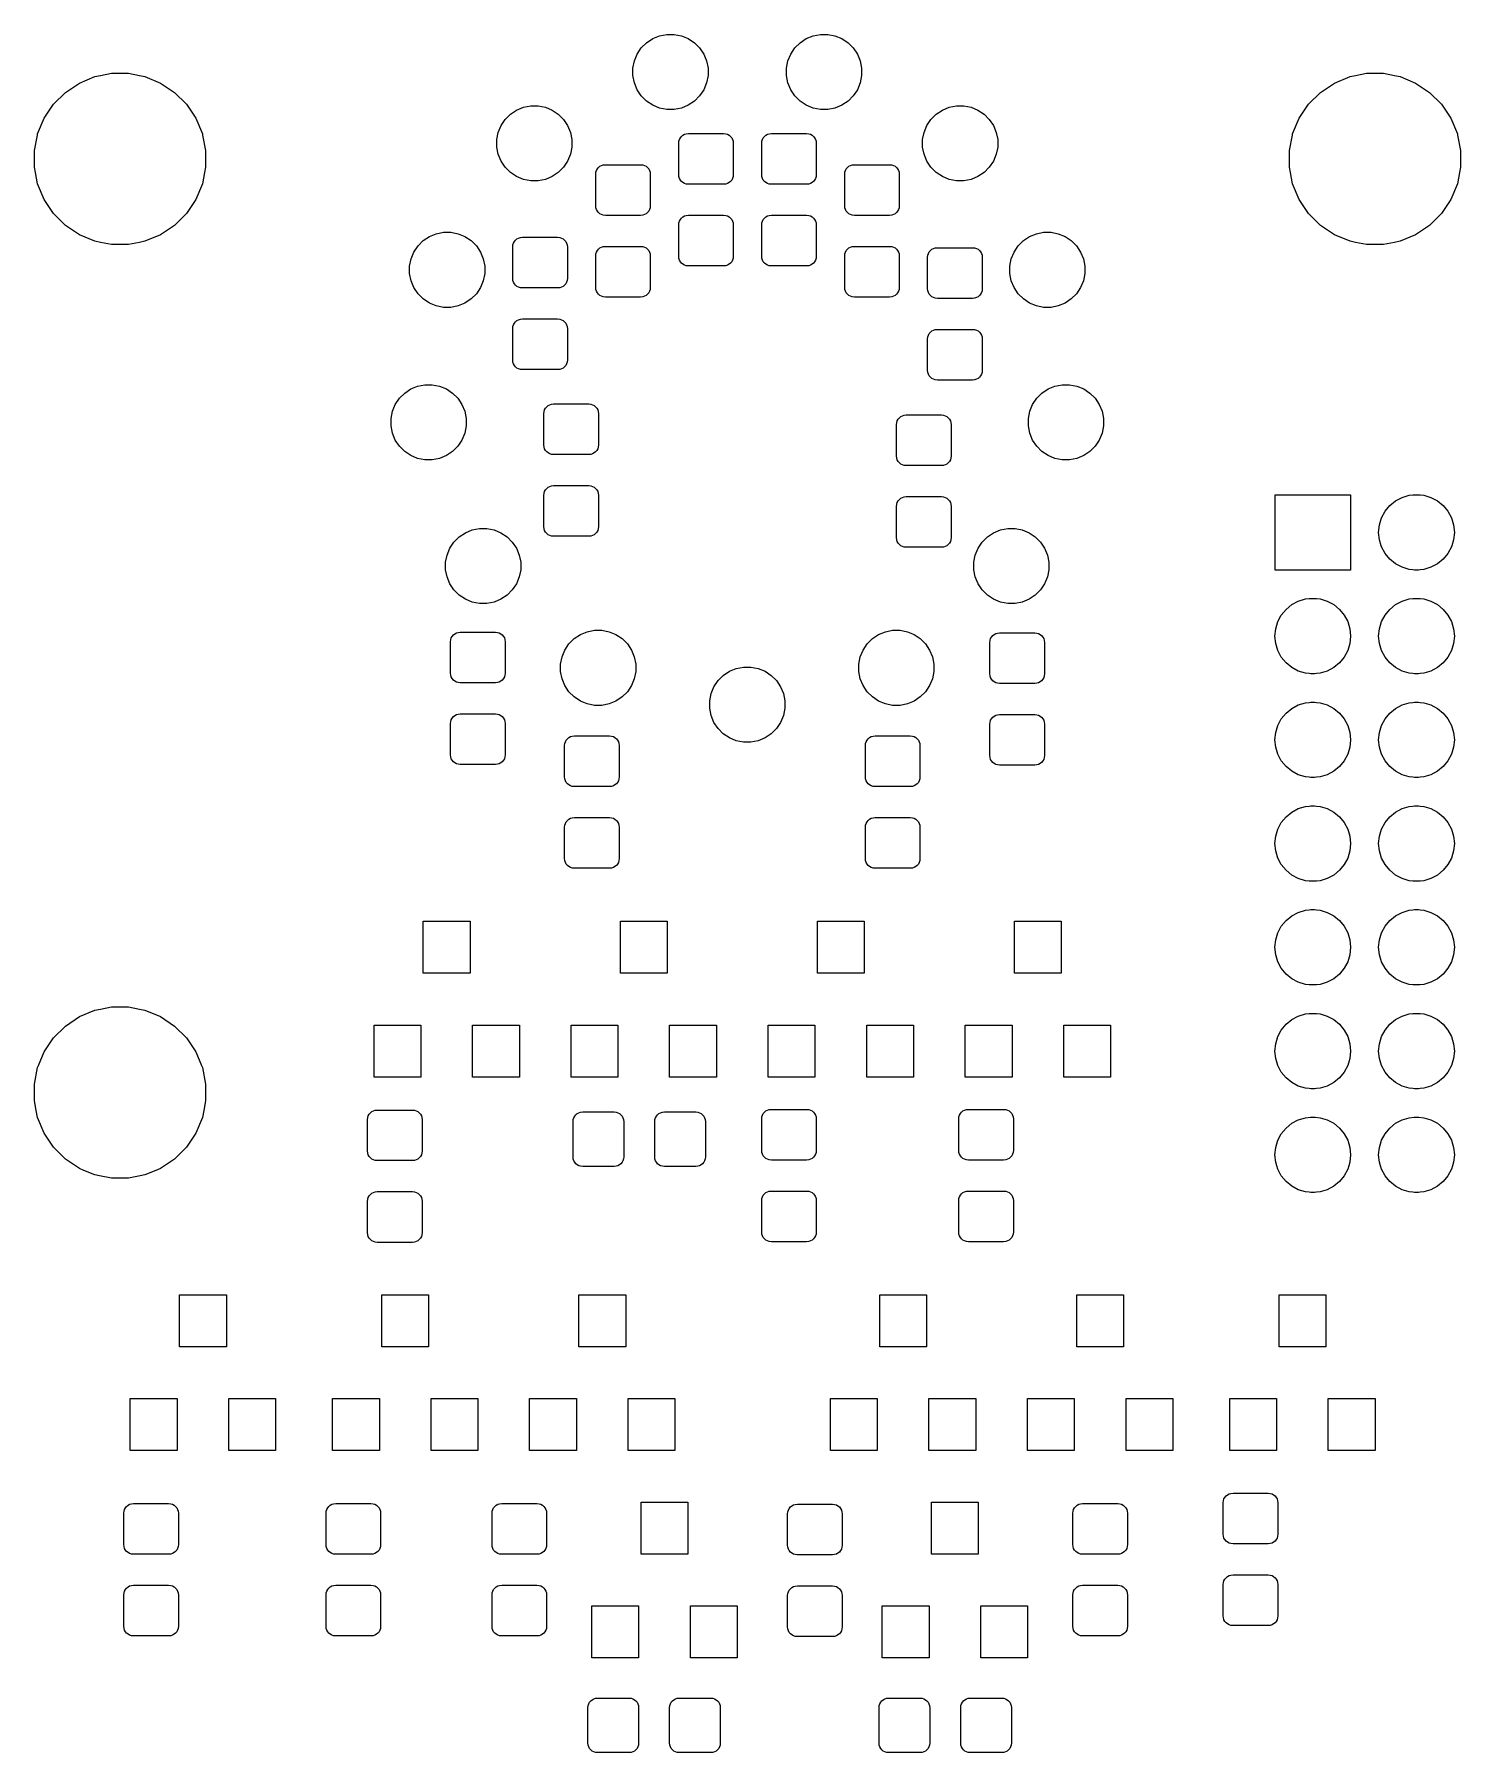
# Model space of a CAD drawing. Extents: x 150.3 to 177.9, y -113.7 to -80.6.
import ezdxf

# ---------------------------------------------------------------- set-up
doc = ezdxf.new("R2010")
doc.units = 0
doc.header["$MEASUREMENT"] = 0
doc.layers.add('BLACK', color=7, linetype='CONTINUOUS')

msp = doc.modelspace()

# ---------------------------------------------------------------- linework, layer by layer
at = {"layer": 'BLACK', "linetype": 'CONTINUOUS'}
for p, q in [((162.052, -80.8617), (162.153, -80.7609)), ((162.153, -80.7609), (162.272, -80.6816)), ((162.272, -80.6816), (162.403, -80.627)), ((162.403, -80.627), (162.543, -80.5992)), ((162.543, -80.5992), (162.686, -80.5992)), ((162.686, -80.5992), (162.826, -80.627)), ((162.826, -80.627), (162.958, -80.6816)), ((162.958, -80.6816), (163.076, -80.7609)), ((163.076, -80.7609), (163.177, -80.8617)), ((165.014, -80.8617), (165.115, -80.7609)), ((165.115, -80.7609), (165.233, -80.6816)), ((165.233, -80.6816), (165.365, -80.627)), ((165.365, -80.627), (165.505, -80.5992)), ((165.505, -80.5992), (165.647, -80.5992)), ((165.647, -80.5992), (165.787, -80.627)), ((165.787, -80.627), (165.919, -80.6816)), ((165.919, -80.6816), (166.038, -80.7609)), ((166.038, -80.7609), (166.139, -80.8617)), ((161.89, -81.252), (161.918, -81.1121)), ((161.918, -81.1121), (161.973, -80.9803)), ((161.973, -80.9803), (162.052, -80.8617)), ((163.177, -80.8617), (163.256, -80.9803)), ((163.256, -80.9803), (163.311, -81.1121)), ((163.311, -81.1121), (163.339, -81.252)), ((164.852, -81.252), (164.88, -81.1121)), ((164.88, -81.1121), (164.934, -80.9803)), ((164.934, -80.9803), (165.014, -80.8617)), ((166.139, -80.8617), (166.218, -80.9803)), ((166.218, -80.9803), (166.272, -81.1121)), ((166.272, -81.1121), (166.3, -81.252)), ((151.218, -81.5369), (151.518, -81.4124)), ((151.518, -81.4124), (151.625, -81.3913)), ((151.625, -81.3913), (151.837, -81.349)), ((151.837, -81.349), (152.163, -81.349)), ((152.163, -81.349), (152.375, -81.3913)), ((152.375, -81.3913), (152.482, -81.4124)), ((152.482, -81.4124), (152.782, -81.5369)), ((161.89, -81.3946), (161.89, -81.252)), ((161.918, -81.5345), (161.89, -81.3946)), ((163.339, -81.3946), (163.311, -81.5345)), ((163.339, -81.252), (163.339, -81.3946)), ((164.852, -81.3946), (164.852, -81.252)), ((164.88, -81.5345), (164.852, -81.3946)), ((166.3, -81.3946), (166.272, -81.5345)), ((166.3, -81.252), (166.3, -81.3946)), ((175.418, -81.5369), (175.718, -81.4124)), ((175.718, -81.4124), (175.825, -81.3913)), ((175.825, -81.3913), (176.037, -81.349)), ((176.037, -81.349), (176.363, -81.349)), ((176.363, -81.349), (176.575, -81.3913)), ((176.575, -81.3913), (176.682, -81.4124)), ((176.682, -81.4124), (176.982, -81.5369)), ((150.718, -81.9475), (150.948, -81.7176)), ((150.948, -81.7176), (151.218, -81.5369)), ((152.782, -81.5369), (153.052, -81.7176)), ((153.052, -81.7176), (153.282, -81.9475)), ((161.973, -81.6663), (161.918, -81.5345)), ((162.052, -81.7849), (161.973, -81.6663)), ((162.153, -81.8858), (162.052, -81.7849)), ((163.177, -81.7849), (163.076, -81.8858)), ((163.256, -81.6663), (163.177, -81.7849)), ((163.311, -81.5345), (163.256, -81.6663)), ((164.934, -81.6663), (164.88, -81.5345)), ((165.014, -81.7849), (164.934, -81.6663)), ((165.115, -81.8858), (165.014, -81.7849)), ((166.139, -81.7849), (166.038, -81.8858)), ((166.218, -81.6663), (166.139, -81.7849)), ((166.272, -81.5345), (166.218, -81.6663)), ((174.918, -81.9475), (175.148, -81.7176)), ((175.148, -81.7176), (175.418, -81.5369)), ((176.982, -81.5369), (177.252, -81.7176)), ((177.252, -81.7176), (177.482, -81.9475)), ((150.537, -82.218), (150.718, -81.9475)), ((153.282, -81.9475), (153.463, -82.218)), ((159.428, -82.2384), (159.529, -82.1376)), ((159.529, -82.1376), (159.648, -82.0583)), ((159.648, -82.0583), (159.78, -82.0037)), ((159.78, -82.0037), (159.919, -81.9759)), ((159.919, -81.9759), (160.062, -81.9759)), ((160.062, -81.9759), (160.202, -82.0037)), ((160.202, -82.0037), (160.334, -82.0583)), ((160.334, -82.0583), (160.452, -82.1376)), ((160.452, -82.1376), (160.553, -82.2384)), ((162.272, -81.965), (162.153, -81.8858)), ((162.403, -82.0196), (162.272, -81.965)), ((162.543, -82.0474), (162.403, -82.0196)), ((162.686, -82.0474), (162.543, -82.0474)), ((162.826, -82.0196), (162.686, -82.0474)), ((162.958, -81.965), (162.826, -82.0196)), ((163.076, -81.8858), (162.958, -81.965)), ((165.233, -81.965), (165.115, -81.8858)), ((165.365, -82.0196), (165.233, -81.965)), ((165.505, -82.0474), (165.365, -82.0196)), ((165.647, -82.0474), (165.505, -82.0474)), ((165.787, -82.0196), (165.647, -82.0474)), ((165.919, -81.965), (165.787, -82.0196)), ((166.038, -81.8858), (165.919, -81.965)), ((167.638, -82.2384), (167.738, -82.1376)), ((167.738, -82.1376), (167.857, -82.0583)), ((167.857, -82.0583), (167.989, -82.0037)), ((167.989, -82.0037), (168.129, -81.9759)), ((168.129, -81.9759), (168.271, -81.9759)), ((168.271, -81.9759), (168.411, -82.0037)), ((168.411, -82.0037), (168.543, -82.0583)), ((168.543, -82.0583), (168.662, -82.1376)), ((168.662, -82.1376), (168.762, -82.2384)), ((174.737, -82.218), (174.918, -81.9475)), ((177.482, -81.9475), (177.663, -82.218)), ((150.412, -82.5184), (150.537, -82.218)), ((153.463, -82.218), (153.588, -82.5184)), ((159.294, -82.4888), (159.349, -82.357)), ((159.349, -82.357), (159.428, -82.2384)), ((160.553, -82.2384), (160.632, -82.357)), ((160.632, -82.357), (160.687, -82.4888)), ((167.504, -82.4888), (167.558, -82.357)), ((167.558, -82.357), (167.638, -82.2384)), ((168.762, -82.2384), (168.842, -82.357)), ((168.842, -82.357), (168.896, -82.4888)), ((174.612, -82.5184), (174.737, -82.218)), ((177.663, -82.218), (177.788, -82.5184)), ((150.349, -82.8374), (150.408, -82.5426)), ((150.408, -82.5426), (150.412, -82.5184)), ((153.588, -82.5184), (153.592, -82.5426)), ((153.592, -82.5426), (153.651, -82.8374)), ((159.267, -82.6287), (159.294, -82.4888)), ((159.267, -82.7713), (159.267, -82.6287)), ((159.294, -82.9112), (159.267, -82.7713)), ((160.687, -82.4888), (160.715, -82.6287)), ((160.715, -82.7713), (160.687, -82.9112)), ((160.715, -82.6287), (160.715, -82.7713)), ((162.774, -82.6994), (162.778, -82.6579)), ((162.774, -83.3006), (162.774, -82.6994)), ((162.778, -82.6579), (162.788, -82.6239)), ((162.788, -82.6239), (162.805, -82.5926)), ((162.805, -82.5926), (162.828, -82.5652)), ((162.828, -82.5652), (162.855, -82.5426)), ((162.855, -82.5426), (162.886, -82.5259)), ((162.886, -82.5259), (162.92, -82.5156)), ((162.92, -82.5156), (162.962, -82.5115)), ((162.962, -82.5115), (163.638, -82.5115)), ((163.638, -82.5115), (163.68, -82.5156)), ((163.68, -82.5156), (163.714, -82.5259)), ((163.714, -82.5259), (163.745, -82.5426)), ((163.745, -82.5426), (163.772, -82.5652)), ((163.772, -82.5652), (163.795, -82.5926)), ((163.795, -82.5926), (163.812, -82.6239)), ((163.812, -82.6239), (163.822, -82.6579)), ((163.822, -82.6579), (163.826, -82.6994)), ((163.826, -82.6994), (163.826, -83.3006)), ((164.374, -82.6994), (164.378, -82.6579)), ((164.374, -83.3006), (164.374, -82.6994)), ((164.378, -82.6579), (164.388, -82.6239)), ((164.388, -82.6239), (164.405, -82.5926)), ((164.405, -82.5926), (164.428, -82.5652)), ((164.428, -82.5652), (164.455, -82.5426)), ((164.455, -82.5426), (164.486, -82.5259)), ((164.486, -82.5259), (164.52, -82.5156)), ((164.52, -82.5156), (164.562, -82.5115)), ((164.562, -82.5115), (165.238, -82.5115)), ((165.238, -82.5115), (165.28, -82.5156)), ((165.28, -82.5156), (165.314, -82.5259)), ((165.314, -82.5259), (165.345, -82.5426)), ((165.345, -82.5426), (165.372, -82.5652)), ((165.372, -82.5652), (165.395, -82.5926)), ((165.395, -82.5926), (165.412, -82.6239)), ((165.412, -82.6239), (165.422, -82.6579)), ((165.422, -82.6579), (165.426, -82.6994)), ((165.426, -82.6994), (165.426, -83.3006)), ((167.476, -82.6287), (167.504, -82.4888)), ((167.476, -82.7713), (167.476, -82.6287)), ((167.504, -82.9112), (167.476, -82.7713)), ((168.896, -82.4888), (168.924, -82.6287)), ((168.924, -82.7713), (168.896, -82.9112)), ((168.924, -82.6287), (168.924, -82.7713)), ((174.549, -82.8374), (174.608, -82.5426)), ((174.608, -82.5426), (174.612, -82.5184)), ((177.788, -82.5184), (177.792, -82.5426)), ((177.792, -82.5426), (177.851, -82.8374)), ((150.349, -83.1626), (150.349, -82.8374)), ((153.651, -82.8374), (153.651, -83.1626)), ((159.349, -83.043), (159.294, -82.9112)), ((159.428, -83.1616), (159.349, -83.043)), ((160.632, -83.043), (160.553, -83.1616)), ((160.687, -82.9112), (160.632, -83.043)), ((161.228, -83.1652), (161.255, -83.1426)), ((161.255, -83.1426), (161.286, -83.1259)), ((161.286, -83.1259), (161.32, -83.1156)), ((161.32, -83.1156), (161.362, -83.1115)), ((161.362, -83.1115), (162.038, -83.1115)), ((162.038, -83.1115), (162.08, -83.1156)), ((162.08, -83.1156), (162.114, -83.1259)), ((162.114, -83.1259), (162.145, -83.1426)), ((162.145, -83.1426), (162.172, -83.1652)), ((166.028, -83.1652), (166.055, -83.1426)), ((166.055, -83.1426), (166.086, -83.1259)), ((166.086, -83.1259), (166.12, -83.1156)), ((166.12, -83.1156), (166.162, -83.1115)), ((166.162, -83.1115), (166.838, -83.1115)), ((166.838, -83.1115), (166.88, -83.1156)), ((166.88, -83.1156), (166.914, -83.1259)), ((166.914, -83.1259), (166.945, -83.1426)), ((166.945, -83.1426), (166.972, -83.1652)), ((167.558, -83.043), (167.504, -82.9112)), ((167.638, -83.1616), (167.558, -83.043)), ((168.842, -83.043), (168.762, -83.1616)), ((168.896, -82.9112), (168.842, -83.043)), ((174.549, -83.1626), (174.549, -82.8374)), ((177.851, -82.8374), (177.851, -83.1626)), ((150.369, -83.2624), (150.349, -83.1626)), ((150.412, -83.4816), (150.369, -83.2624)), ((153.631, -83.2624), (153.588, -83.4816)), ((153.651, -83.1626), (153.631, -83.2624)), ((159.529, -83.2624), (159.428, -83.1616)), ((159.648, -83.3417), (159.529, -83.2624)), ((159.78, -83.3963), (159.648, -83.3417)), ((159.919, -83.4241), (159.78, -83.3963)), ((160.062, -83.4241), (159.919, -83.4241)), ((160.202, -83.3963), (160.062, -83.4241)), ((160.334, -83.3417), (160.202, -83.3963)), ((160.452, -83.2624), (160.334, -83.3417)), ((160.553, -83.1616), (160.452, -83.2624)), ((161.174, -83.2994), (161.178, -83.2579)), ((161.174, -83.9006), (161.174, -83.2994)), ((161.178, -83.2579), (161.188, -83.2239)), ((161.188, -83.2239), (161.205, -83.1926)), ((161.205, -83.1926), (161.228, -83.1652)), ((162.172, -83.1652), (162.195, -83.1926)), ((162.195, -83.1926), (162.212, -83.2239)), ((162.212, -83.2239), (162.222, -83.2579)), ((162.222, -83.2579), (162.226, -83.2994)), ((162.226, -83.2994), (162.226, -83.9006)), ((162.778, -83.3421), (162.774, -83.3006)), ((162.788, -83.3761), (162.778, -83.3421)), ((162.805, -83.4074), (162.788, -83.3761)), ((162.828, -83.4348), (162.805, -83.4074)), ((162.855, -83.4574), (162.828, -83.4348)), ((162.886, -83.4741), (162.855, -83.4574)), ((162.92, -83.4844), (162.886, -83.4741)), ((163.714, -83.4741), (163.68, -83.4844)), ((163.745, -83.4574), (163.714, -83.4741)), ((163.772, -83.4348), (163.745, -83.4574)), ((163.795, -83.4074), (163.772, -83.4348)), ((163.812, -83.3761), (163.795, -83.4074)), ((163.822, -83.3421), (163.812, -83.3761)), ((163.826, -83.3006), (163.822, -83.3421)), ((164.378, -83.3421), (164.374, -83.3006)), ((164.388, -83.3761), (164.378, -83.3421)), ((164.405, -83.4074), (164.388, -83.3761)), ((164.428, -83.4348), (164.405, -83.4074)), ((164.455, -83.4574), (164.428, -83.4348)), ((164.486, -83.4741), (164.455, -83.4574)), ((164.52, -83.4844), (164.486, -83.4741)), ((165.314, -83.4741), (165.28, -83.4844)), ((165.345, -83.4574), (165.314, -83.4741)), ((165.372, -83.4348), (165.345, -83.4574)), ((165.395, -83.4074), (165.372, -83.4348)), ((165.412, -83.3761), (165.395, -83.4074)), ((165.422, -83.3421), (165.412, -83.3761)), ((165.426, -83.3006), (165.422, -83.3421)), ((165.974, -83.2994), (165.978, -83.2579)), ((165.974, -83.9006), (165.974, -83.2994)), ((165.978, -83.2579), (165.988, -83.2239)), ((165.988, -83.2239), (166.005, -83.1926)), ((166.005, -83.1926), (166.028, -83.1652)), ((166.972, -83.1652), (166.995, -83.1926)), ((166.995, -83.1926), (167.012, -83.2239)), ((167.012, -83.2239), (167.022, -83.2579)), ((167.022, -83.2579), (167.026, -83.2994)), ((167.026, -83.2994), (167.026, -83.9006)), ((167.738, -83.2624), (167.638, -83.1616)), ((167.857, -83.3417), (167.738, -83.2624)), ((167.989, -83.3963), (167.857, -83.3417)), ((168.129, -83.4241), (167.989, -83.3963)), ((168.271, -83.4241), (168.129, -83.4241)), ((168.411, -83.3963), (168.271, -83.4241)), ((168.543, -83.3417), (168.411, -83.3963)), ((168.662, -83.2624), (168.543, -83.3417)), ((168.762, -83.1616), (168.662, -83.2624)), ((174.569, -83.2624), (174.549, -83.1626)), ((174.612, -83.4816), (174.569, -83.2624)), ((177.831, -83.2624), (177.788, -83.4816)), ((177.851, -83.1626), (177.831, -83.2624)), ((150.537, -83.782), (150.412, -83.4816)), ((150.718, -84.0525), (150.537, -83.782)), ((153.463, -83.782), (153.282, -84.0525)), ((153.588, -83.4816), (153.463, -83.782)), ((162.962, -83.4885), (162.92, -83.4844)), ((163.638, -83.4885), (162.962, -83.4885)), ((163.68, -83.4844), (163.638, -83.4885)), ((164.562, -83.4885), (164.52, -83.4844)), ((165.238, -83.4885), (164.562, -83.4885)), ((165.28, -83.4844), (165.238, -83.4885)), ((174.737, -83.782), (174.612, -83.4816)), ((174.918, -84.0525), (174.737, -83.782)), ((177.663, -83.782), (177.482, -84.0525)), ((177.788, -83.4816), (177.663, -83.782)), ((150.948, -84.2824), (150.718, -84.0525)), ((153.282, -84.0525), (153.052, -84.2824)), ((161.178, -83.9421), (161.174, -83.9006)), ((161.188, -83.9761), (161.178, -83.9421)), ((161.205, -84.0074), (161.188, -83.9761)), ((161.228, -84.0348), (161.205, -84.0074)), ((161.255, -84.0574), (161.228, -84.0348)), ((161.286, -84.0741), (161.255, -84.0574)), ((161.32, -84.0844), (161.286, -84.0741)), ((161.362, -84.0885), (161.32, -84.0844)), ((162.038, -84.0885), (161.362, -84.0885)), ((162.08, -84.0844), (162.038, -84.0885)), ((162.114, -84.0741), (162.08, -84.0844)), ((162.145, -84.0574), (162.114, -84.0741)), ((162.172, -84.0348), (162.145, -84.0574)), ((162.195, -84.0074), (162.172, -84.0348)), ((162.212, -83.9761), (162.195, -84.0074)), ((162.222, -83.9421), (162.212, -83.9761)), ((162.226, -83.9006), (162.222, -83.9421)), ((162.805, -84.1676), (162.828, -84.1402)), ((162.828, -84.1402), (162.855, -84.1176)), ((162.855, -84.1176), (162.886, -84.1009)), ((162.886, -84.1009), (162.92, -84.0906)), ((162.92, -84.0906), (162.962, -84.0865)), ((162.962, -84.0865), (163.638, -84.0865)), ((163.638, -84.0865), (163.68, -84.0906)), ((163.68, -84.0906), (163.714, -84.1009)), ((163.714, -84.1009), (163.745, -84.1176)), ((163.745, -84.1176), (163.772, -84.1402)), ((163.772, -84.1402), (163.795, -84.1676)), ((164.405, -84.1676), (164.428, -84.1402)), ((164.428, -84.1402), (164.455, -84.1176)), ((164.455, -84.1176), (164.486, -84.1009)), ((164.486, -84.1009), (164.52, -84.0906)), ((164.52, -84.0906), (164.562, -84.0865)), ((164.562, -84.0865), (165.238, -84.0865)), ((165.238, -84.0865), (165.28, -84.0906)), ((165.28, -84.0906), (165.314, -84.1009)), ((165.314, -84.1009), (165.345, -84.1176)), ((165.345, -84.1176), (165.372, -84.1402)), ((165.372, -84.1402), (165.395, -84.1676)), ((165.978, -83.9421), (165.974, -83.9006)), ((165.988, -83.9761), (165.978, -83.9421)), ((166.005, -84.0074), (165.988, -83.9761)), ((166.028, -84.0348), (166.005, -84.0074)), ((166.055, -84.0574), (166.028, -84.0348)), ((166.086, -84.0741), (166.055, -84.0574)), ((166.12, -84.0844), (166.086, -84.0741)), ((166.162, -84.0885), (166.12, -84.0844)), ((166.838, -84.0885), (166.162, -84.0885)), ((166.88, -84.0844), (166.838, -84.0885)), ((166.914, -84.0741), (166.88, -84.0844)), ((166.945, -84.0574), (166.914, -84.0741)), ((166.972, -84.0348), (166.945, -84.0574)), ((166.995, -84.0074), (166.972, -84.0348)), ((167.012, -83.9761), (166.995, -84.0074)), ((167.022, -83.9421), (167.012, -83.9761)), ((167.026, -83.9006), (167.022, -83.9421)), ((175.148, -84.2824), (174.918, -84.0525)), ((177.482, -84.0525), (177.252, -84.2824)), ((151.218, -84.4631), (150.948, -84.2824)), ((151.518, -84.5876), (151.218, -84.4631)), ((152.782, -84.4631), (152.482, -84.5876)), ((153.052, -84.2824), (152.782, -84.4631)), ((157.966, -84.4967), (158.098, -84.4421)), ((158.098, -84.4421), (158.238, -84.4143)), ((158.238, -84.4143), (158.381, -84.4143)), ((158.381, -84.4143), (158.52, -84.4421)), ((158.52, -84.4421), (158.652, -84.4967)), ((162.774, -84.2744), (162.778, -84.2329)), ((162.774, -84.8756), (162.774, -84.2744)), ((162.778, -84.2329), (162.788, -84.1989)), ((162.788, -84.1989), (162.805, -84.1676)), ((163.795, -84.1676), (163.812, -84.1989)), ((163.812, -84.1989), (163.822, -84.2329)), ((163.822, -84.2329), (163.826, -84.2744)), ((163.826, -84.2744), (163.826, -84.8756)), ((164.374, -84.2744), (164.378, -84.2329)), ((164.374, -84.8756), (164.374, -84.2744)), ((164.378, -84.2329), (164.388, -84.1989)), ((164.388, -84.1989), (164.405, -84.1676)), ((165.395, -84.1676), (165.412, -84.1989)), ((165.412, -84.1989), (165.422, -84.2329)), ((165.422, -84.2329), (165.426, -84.2744)), ((165.426, -84.2744), (165.426, -84.8756)), ((169.538, -84.4967), (169.67, -84.4421)), ((169.67, -84.4421), (169.81, -84.4143)), ((169.81, -84.4143), (169.953, -84.4143)), ((169.953, -84.4143), (170.093, -84.4421)), ((170.093, -84.4421), (170.224, -84.4967)), ((175.418, -84.4631), (175.148, -84.2824)), ((175.718, -84.5876), (175.418, -84.4631)), ((176.982, -84.4631), (176.682, -84.5876)), ((177.252, -84.2824), (176.982, -84.4631)), ((151.625, -84.6087), (151.518, -84.5876)), ((151.837, -84.651), (151.625, -84.6087)), ((152.163, -84.651), (151.837, -84.651)), ((152.375, -84.6087), (152.163, -84.651)), ((152.482, -84.5876), (152.375, -84.6087)), ((157.613, -84.9272), (157.668, -84.7954)), ((157.668, -84.7954), (157.747, -84.6768)), ((157.747, -84.6768), (157.848, -84.576)), ((157.848, -84.576), (157.966, -84.4967)), ((158.652, -84.4967), (158.771, -84.576)), ((158.771, -84.576), (158.872, -84.6768)), ((158.872, -84.6768), (158.951, -84.7954)), ((158.951, -84.7954), (159.006, -84.9272)), ((159.574, -84.6994), (159.578, -84.6579)), ((159.574, -85.3006), (159.574, -84.6994)), ((159.578, -84.6579), (159.588, -84.6239)), ((159.588, -84.6239), (159.605, -84.5926)), ((159.605, -84.5926), (159.628, -84.5652)), ((159.628, -84.5652), (159.655, -84.5426)), ((159.655, -84.5426), (159.686, -84.5259)), ((159.686, -84.5259), (159.72, -84.5156)), ((159.72, -84.5156), (159.762, -84.5115)), ((159.762, -84.5115), (160.438, -84.5115)), ((160.438, -84.5115), (160.48, -84.5156)), ((160.48, -84.5156), (160.514, -84.5259)), ((160.514, -84.5259), (160.545, -84.5426)), ((160.545, -84.5426), (160.572, -84.5652)), ((160.572, -84.5652), (160.595, -84.5926)), ((160.595, -84.5926), (160.612, -84.6239)), ((160.612, -84.6239), (160.622, -84.6579)), ((160.622, -84.6579), (160.626, -84.6994)), ((160.626, -84.6994), (160.626, -85.3006)), ((161.178, -84.8329), (161.188, -84.7989)), ((161.188, -84.7989), (161.205, -84.7676)), ((161.205, -84.7676), (161.228, -84.7402)), ((161.228, -84.7402), (161.255, -84.7176)), ((161.255, -84.7176), (161.286, -84.7009)), ((161.286, -84.7009), (161.32, -84.6906)), ((161.32, -84.6906), (161.362, -84.6865)), ((161.362, -84.6865), (162.038, -84.6865)), ((162.038, -84.6865), (162.08, -84.6906)), ((162.08, -84.6906), (162.114, -84.7009)), ((162.114, -84.7009), (162.145, -84.7176)), ((162.145, -84.7176), (162.172, -84.7402)), ((162.172, -84.7402), (162.195, -84.7676)), ((162.195, -84.7676), (162.212, -84.7989)), ((162.212, -84.7989), (162.222, -84.8329)), ((165.978, -84.8329), (165.988, -84.7989)), ((165.988, -84.7989), (166.005, -84.7676)), ((166.005, -84.7676), (166.028, -84.7402)), ((166.028, -84.7402), (166.055, -84.7176)), ((166.055, -84.7176), (166.086, -84.7009)), ((166.086, -84.7009), (166.12, -84.6906)), ((166.12, -84.6906), (166.162, -84.6865)), ((166.162, -84.6865), (166.838, -84.6865)), ((166.838, -84.6865), (166.88, -84.6906)), ((166.88, -84.6906), (166.914, -84.7009)), ((166.914, -84.7009), (166.945, -84.7176)), ((166.945, -84.7176), (166.972, -84.7402)), ((166.972, -84.7402), (166.995, -84.7676)), ((166.995, -84.7676), (167.012, -84.7989)), ((167.012, -84.7989), (167.022, -84.8329)), ((167.588, -84.8239), (167.605, -84.7926)), ((167.605, -84.7926), (167.628, -84.7652)), ((167.628, -84.7652), (167.655, -84.7426)), ((167.655, -84.7426), (167.686, -84.7259)), ((167.686, -84.7259), (167.72, -84.7156)), ((167.72, -84.7156), (167.762, -84.7115)), ((167.762, -84.7115), (168.438, -84.7115)), ((168.438, -84.7115), (168.48, -84.7156)), ((168.48, -84.7156), (168.514, -84.7259)), ((168.514, -84.7259), (168.545, -84.7426)), ((168.545, -84.7426), (168.572, -84.7652)), ((168.572, -84.7652), (168.595, -84.7926)), ((168.595, -84.7926), (168.612, -84.8239)), ((169.185, -84.9272), (169.24, -84.7954)), ((169.24, -84.7954), (169.319, -84.6768)), ((169.319, -84.6768), (169.42, -84.576)), ((169.42, -84.576), (169.538, -84.4967)), ((170.224, -84.4967), (170.343, -84.576)), ((170.343, -84.576), (170.444, -84.6768)), ((170.444, -84.6768), (170.523, -84.7954)), ((170.523, -84.7954), (170.578, -84.9272)), ((175.825, -84.6087), (175.718, -84.5876)), ((176.037, -84.651), (175.825, -84.6087)), ((176.363, -84.651), (176.037, -84.651)), ((176.575, -84.6087), (176.363, -84.651)), ((176.682, -84.5876), (176.575, -84.6087)), ((157.585, -85.0671), (157.613, -84.9272)), ((157.585, -85.2097), (157.585, -85.0671)), ((159.006, -84.9272), (159.033, -85.0671)), ((159.033, -85.0671), (159.033, -85.2097)), ((161.174, -84.8744), (161.178, -84.8329)), ((161.174, -85.4756), (161.174, -84.8744)), ((162.222, -84.8329), (162.226, -84.8744)), ((162.226, -84.8744), (162.226, -85.4756)), ((162.778, -84.9171), (162.774, -84.8756)), ((162.788, -84.9511), (162.778, -84.9171)), ((162.805, -84.9824), (162.788, -84.9511)), ((162.828, -85.0098), (162.805, -84.9824)), ((162.855, -85.0324), (162.828, -85.0098)), ((162.886, -85.0491), (162.855, -85.0324)), ((162.92, -85.0594), (162.886, -85.0491)), ((162.962, -85.0635), (162.92, -85.0594)), ((163.638, -85.0635), (162.962, -85.0635)), ((163.68, -85.0594), (163.638, -85.0635)), ((163.714, -85.0491), (163.68, -85.0594)), ((163.745, -85.0324), (163.714, -85.0491)), ((163.772, -85.0098), (163.745, -85.0324)), ((163.795, -84.9824), (163.772, -85.0098)), ((163.812, -84.9511), (163.795, -84.9824)), ((163.822, -84.9171), (163.812, -84.9511)), ((163.826, -84.8756), (163.822, -84.9171)), ((164.378, -84.9171), (164.374, -84.8756)), ((164.388, -84.9511), (164.378, -84.9171)), ((164.405, -84.9824), (164.388, -84.9511)), ((164.428, -85.0098), (164.405, -84.9824)), ((164.455, -85.0324), (164.428, -85.0098)), ((164.486, -85.0491), (164.455, -85.0324)), ((164.52, -85.0594), (164.486, -85.0491)), ((164.562, -85.0635), (164.52, -85.0594)), ((165.238, -85.0635), (164.562, -85.0635)), ((165.28, -85.0594), (165.238, -85.0635)), ((165.314, -85.0491), (165.28, -85.0594)), ((165.345, -85.0324), (165.314, -85.0491)), ((165.372, -85.0098), (165.345, -85.0324)), ((165.395, -84.9824), (165.372, -85.0098)), ((165.412, -84.9511), (165.395, -84.9824)), ((165.422, -84.9171), (165.412, -84.9511)), ((165.426, -84.8756), (165.422, -84.9171)), ((165.974, -84.8744), (165.978, -84.8329)), ((165.974, -85.4756), (165.974, -84.8744)), ((167.022, -84.8329), (167.026, -84.8744)), ((167.026, -84.8744), (167.026, -85.4756)), ((167.574, -84.8994), (167.578, -84.8579)), ((167.574, -85.5006), (167.574, -84.8994)), ((167.578, -84.8579), (167.588, -84.8239)), ((168.612, -84.8239), (168.622, -84.8579)), ((168.622, -84.8579), (168.626, -84.8994)), ((168.626, -84.8994), (168.626, -85.5006)), ((169.157, -85.0671), (169.185, -84.9272)), ((169.157, -85.2097), (169.157, -85.0671)), ((170.578, -84.9272), (170.606, -85.0671)), ((170.606, -85.0671), (170.606, -85.2097)), ((157.613, -85.3496), (157.585, -85.2097)), ((157.668, -85.4814), (157.613, -85.3496)), ((159.006, -85.3496), (158.951, -85.4814)), ((159.033, -85.2097), (159.006, -85.3496)), ((159.578, -85.3421), (159.574, -85.3006)), ((159.588, -85.3761), (159.578, -85.3421)), ((159.605, -85.4074), (159.588, -85.3761)), ((159.628, -85.4348), (159.605, -85.4074)), ((159.655, -85.4574), (159.628, -85.4348)), ((159.686, -85.4741), (159.655, -85.4574)), ((160.545, -85.4574), (160.514, -85.4741)), ((160.572, -85.4348), (160.545, -85.4574)), ((160.595, -85.4074), (160.572, -85.4348)), ((160.612, -85.3761), (160.595, -85.4074)), ((160.622, -85.3421), (160.612, -85.3761)), ((160.626, -85.3006), (160.622, -85.3421)), ((169.185, -85.3496), (169.157, -85.2097)), ((169.24, -85.4814), (169.185, -85.3496)), ((170.578, -85.3496), (170.523, -85.4814)), ((170.606, -85.2097), (170.578, -85.3496)), ((157.747, -85.6), (157.668, -85.4814)), ((157.848, -85.7008), (157.747, -85.6)), ((157.966, -85.7801), (157.848, -85.7008)), ((158.098, -85.8347), (157.966, -85.7801)), ((158.652, -85.7801), (158.52, -85.8347)), ((158.771, -85.7008), (158.652, -85.7801)), ((158.872, -85.6), (158.771, -85.7008)), ((158.951, -85.4814), (158.872, -85.6)), ((159.72, -85.4844), (159.686, -85.4741)), ((159.762, -85.4885), (159.72, -85.4844)), ((160.438, -85.4885), (159.762, -85.4885)), ((160.48, -85.4844), (160.438, -85.4885)), ((160.514, -85.4741), (160.48, -85.4844)), ((161.178, -85.5171), (161.174, -85.4756)), ((161.188, -85.5511), (161.178, -85.5171)), ((161.205, -85.5824), (161.188, -85.5511)), ((161.228, -85.6098), (161.205, -85.5824)), ((161.255, -85.6324), (161.228, -85.6098)), ((161.286, -85.6491), (161.255, -85.6324)), ((161.32, -85.6594), (161.286, -85.6491)), ((161.362, -85.6635), (161.32, -85.6594)), ((162.038, -85.6635), (161.362, -85.6635)), ((162.08, -85.6594), (162.038, -85.6635)), ((162.114, -85.6491), (162.08, -85.6594)), ((162.145, -85.6324), (162.114, -85.6491)), ((162.172, -85.6098), (162.145, -85.6324)), ((162.195, -85.5824), (162.172, -85.6098)), ((162.212, -85.5511), (162.195, -85.5824)), ((162.222, -85.5171), (162.212, -85.5511)), ((162.226, -85.4756), (162.222, -85.5171)), ((165.978, -85.5171), (165.974, -85.4756)), ((165.988, -85.5511), (165.978, -85.5171)), ((166.005, -85.5824), (165.988, -85.5511)), ((166.028, -85.6098), (166.005, -85.5824)), ((166.055, -85.6324), (166.028, -85.6098)), ((166.086, -85.6491), (166.055, -85.6324)), ((166.12, -85.6594), (166.086, -85.6491)), ((166.162, -85.6635), (166.12, -85.6594)), ((166.838, -85.6635), (166.162, -85.6635)), ((166.88, -85.6594), (166.838, -85.6635)), ((166.914, -85.6491), (166.88, -85.6594)), ((166.945, -85.6324), (166.914, -85.6491)), ((166.972, -85.6098), (166.945, -85.6324)), ((166.995, -85.5824), (166.972, -85.6098)), ((167.012, -85.5511), (166.995, -85.5824)), ((167.022, -85.5171), (167.012, -85.5511)), ((167.026, -85.4756), (167.022, -85.5171)), ((167.578, -85.5421), (167.574, -85.5006)), ((167.588, -85.5761), (167.578, -85.5421)), ((167.605, -85.6074), (167.588, -85.5761)), ((167.628, -85.6348), (167.605, -85.6074)), ((167.655, -85.6574), (167.628, -85.6348)), ((167.686, -85.6741), (167.655, -85.6574)), ((167.72, -85.6844), (167.686, -85.6741)), ((167.762, -85.6885), (167.72, -85.6844)), ((168.438, -85.6885), (167.762, -85.6885)), ((168.48, -85.6844), (168.438, -85.6885)), ((168.514, -85.6741), (168.48, -85.6844)), ((168.545, -85.6574), (168.514, -85.6741)), ((168.572, -85.6348), (168.545, -85.6574)), ((168.595, -85.6074), (168.572, -85.6348)), ((168.612, -85.5761), (168.595, -85.6074)), ((168.622, -85.5421), (168.612, -85.5761)), ((168.626, -85.5006), (168.622, -85.5421)), ((169.319, -85.6), (169.24, -85.4814)), ((169.42, -85.7008), (169.319, -85.6)), ((169.538, -85.7801), (169.42, -85.7008)), ((169.67, -85.8347), (169.538, -85.7801)), ((170.224, -85.7801), (170.093, -85.8347)), ((170.343, -85.7008), (170.224, -85.7801)), ((170.444, -85.6), (170.343, -85.7008)), ((170.523, -85.4814), (170.444, -85.6)), ((158.238, -85.8625), (158.098, -85.8347)), ((158.381, -85.8625), (158.238, -85.8625)), ((158.52, -85.8347), (158.381, -85.8625)), ((159.628, -86.1402), (159.655, -86.1176)), ((159.655, -86.1176), (159.686, -86.1009)), ((159.686, -86.1009), (159.72, -86.0906)), ((159.72, -86.0906), (159.762, -86.0865)), ((159.762, -86.0865), (160.438, -86.0865)), ((160.438, -86.0865), (160.48, -86.0906)), ((160.48, -86.0906), (160.514, -86.1009)), ((160.514, -86.1009), (160.545, -86.1176)), ((160.545, -86.1176), (160.572, -86.1402)), ((169.81, -85.8625), (169.67, -85.8347)), ((169.953, -85.8625), (169.81, -85.8625)), ((170.093, -85.8347), (169.953, -85.8625)), ((159.574, -86.2744), (159.578, -86.2329)), ((159.574, -86.8756), (159.574, -86.2744)), ((159.578, -86.2329), (159.588, -86.1989)), ((159.588, -86.1989), (159.605, -86.1676)), ((159.605, -86.1676), (159.628, -86.1402)), ((160.572, -86.1402), (160.595, -86.1676)), ((160.595, -86.1676), (160.612, -86.1989)), ((160.612, -86.1989), (160.622, -86.2329)), ((160.622, -86.2329), (160.626, -86.2744)), ((160.626, -86.2744), (160.626, -86.8756)), ((167.574, -86.4744), (167.578, -86.4329)), ((167.578, -86.4329), (167.588, -86.3989)), ((167.588, -86.3989), (167.605, -86.3676)), ((167.605, -86.3676), (167.628, -86.3402)), ((167.628, -86.3402), (167.655, -86.3176)), ((167.655, -86.3176), (167.686, -86.3009)), ((167.686, -86.3009), (167.72, -86.2906)), ((167.72, -86.2906), (167.762, -86.2865)), ((167.762, -86.2865), (168.438, -86.2865)), ((168.438, -86.2865), (168.48, -86.2906)), ((168.48, -86.2906), (168.514, -86.3009)), ((168.514, -86.3009), (168.545, -86.3176)), ((168.545, -86.3176), (168.572, -86.3402)), ((168.572, -86.3402), (168.595, -86.3676)), ((168.595, -86.3676), (168.612, -86.3989)), ((168.612, -86.3989), (168.622, -86.4329)), ((168.622, -86.4329), (168.626, -86.4744)), ((167.574, -87.0756), (167.574, -86.4744)), ((168.626, -86.4744), (168.626, -87.0756)), ((159.578, -86.9171), (159.574, -86.8756)), ((159.588, -86.9511), (159.578, -86.9171)), ((159.605, -86.9824), (159.588, -86.9511)), ((159.628, -87.0098), (159.605, -86.9824)), ((159.655, -87.0324), (159.628, -87.0098)), ((159.686, -87.0491), (159.655, -87.0324)), ((159.72, -87.0594), (159.686, -87.0491)), ((159.762, -87.0635), (159.72, -87.0594)), ((160.438, -87.0635), (159.762, -87.0635)), ((160.48, -87.0594), (160.438, -87.0635)), ((160.514, -87.0491), (160.48, -87.0594)), ((160.545, -87.0324), (160.514, -87.0491)), ((160.572, -87.0098), (160.545, -87.0324)), ((160.595, -86.9824), (160.572, -87.0098)), ((160.612, -86.9511), (160.595, -86.9824)), ((160.622, -86.9171), (160.612, -86.9511)), ((160.626, -86.8756), (160.622, -86.9171)), ((167.578, -87.1171), (167.574, -87.0756)), ((167.588, -87.1511), (167.578, -87.1171)), ((168.622, -87.1171), (168.612, -87.1511)), ((168.626, -87.0756), (168.622, -87.1171)), ((157.49, -87.5147), (157.608, -87.4355)), ((157.608, -87.4355), (157.74, -87.3809)), ((157.74, -87.3809), (157.88, -87.3531)), ((157.88, -87.3531), (158.022, -87.3531)), ((158.022, -87.3531), (158.162, -87.3809)), ((158.162, -87.3809), (158.294, -87.4355)), ((158.294, -87.4355), (158.413, -87.5147)), ((167.605, -87.1824), (167.588, -87.1511)), ((167.628, -87.2098), (167.605, -87.1824)), ((167.655, -87.2324), (167.628, -87.2098)), ((167.686, -87.2491), (167.655, -87.2324)), ((167.72, -87.2594), (167.686, -87.2491)), ((167.762, -87.2635), (167.72, -87.2594)), ((168.438, -87.2635), (167.762, -87.2635)), ((168.48, -87.2594), (168.438, -87.2635)), ((168.514, -87.2491), (168.48, -87.2594)), ((168.545, -87.2324), (168.514, -87.2491)), ((168.572, -87.2098), (168.545, -87.2324)), ((168.595, -87.1824), (168.572, -87.2098)), ((168.612, -87.1511), (168.595, -87.1824)), ((169.778, -87.5147), (169.897, -87.4355)), ((169.897, -87.4355), (170.028, -87.3809)), ((170.028, -87.3809), (170.168, -87.3531)), ((170.168, -87.3531), (170.311, -87.3531)), ((170.311, -87.3531), (170.451, -87.3809)), ((170.451, -87.3809), (170.583, -87.4355)), ((170.583, -87.4355), (170.701, -87.5147)), ((157.255, -87.866), (157.309, -87.7342)), ((157.309, -87.7342), (157.389, -87.6156)), ((157.389, -87.6156), (157.49, -87.5147)), ((158.413, -87.5147), (158.514, -87.6156)), ((158.514, -87.6156), (158.593, -87.7342)), ((158.593, -87.7342), (158.647, -87.866)), ((160.205, -87.8051), (160.228, -87.7777)), ((160.228, -87.7777), (160.255, -87.7551)), ((160.255, -87.7551), (160.286, -87.7384)), ((160.286, -87.7384), (160.32, -87.7281)), ((160.32, -87.7281), (160.362, -87.724)), ((160.362, -87.724), (161.038, -87.724)), ((161.038, -87.724), (161.08, -87.7281)), ((161.08, -87.7281), (161.114, -87.7384)), ((161.114, -87.7384), (161.145, -87.7551)), ((161.145, -87.7551), (161.172, -87.7777)), ((161.172, -87.7777), (161.195, -87.8051)), ((169.543, -87.866), (169.598, -87.7342)), ((169.598, -87.7342), (169.677, -87.6156)), ((169.677, -87.6156), (169.778, -87.5147)), ((170.701, -87.5147), (170.802, -87.6156)), ((170.802, -87.6156), (170.881, -87.7342)), ((170.881, -87.7342), (170.936, -87.866)), ((157.227, -88.0059), (157.255, -87.866)), ((157.227, -88.1485), (157.227, -88.0059)), ((158.647, -87.866), (158.675, -88.0059)), ((158.675, -88.0059), (158.675, -88.1485)), ((160.174, -87.9119), (160.178, -87.8704)), ((160.174, -88.5131), (160.174, -87.9119)), ((160.178, -87.8704), (160.188, -87.8364)), ((160.188, -87.8364), (160.205, -87.8051)), ((161.195, -87.8051), (161.212, -87.8364)), ((161.212, -87.8364), (161.222, -87.8704)), ((161.222, -87.8704), (161.226, -87.9119)), ((161.226, -87.9119), (161.226, -88.5131)), ((166.974, -88.1244), (166.978, -88.0829)), ((166.978, -88.0829), (166.988, -88.0489)), ((166.988, -88.0489), (167.005, -88.0176)), ((167.005, -88.0176), (167.028, -87.9902)), ((167.028, -87.9902), (167.055, -87.9676)), ((167.055, -87.9676), (167.086, -87.9509)), ((167.086, -87.9509), (167.12, -87.9406)), ((167.12, -87.9406), (167.162, -87.9365)), ((167.162, -87.9365), (167.838, -87.9365)), ((167.838, -87.9365), (167.88, -87.9406)), ((167.88, -87.9406), (167.914, -87.9509)), ((167.914, -87.9509), (167.945, -87.9676)), ((167.945, -87.9676), (167.972, -87.9902)), ((167.972, -87.9902), (167.995, -88.0176)), ((167.995, -88.0176), (168.012, -88.0489)), ((168.012, -88.0489), (168.022, -88.0829)), ((168.022, -88.0829), (168.026, -88.1244)), ((169.516, -88.0059), (169.543, -87.866)), ((169.516, -88.1485), (169.516, -88.0059)), ((170.936, -87.866), (170.964, -88.0059)), ((170.964, -88.0059), (170.964, -88.1485)), ((157.255, -88.2884), (157.227, -88.1485)), ((157.309, -88.4202), (157.255, -88.2884)), ((157.389, -88.5388), (157.309, -88.4202)), ((158.593, -88.4202), (158.514, -88.5388)), ((158.647, -88.2884), (158.593, -88.4202)), ((158.675, -88.1485), (158.647, -88.2884)), ((166.974, -88.7256), (166.974, -88.1244)), ((168.026, -88.1244), (168.026, -88.7256)), ((169.543, -88.2884), (169.516, -88.1485)), ((169.598, -88.4202), (169.543, -88.2884)), ((169.677, -88.5388), (169.598, -88.4202)), ((170.881, -88.4202), (170.802, -88.5388)), ((170.936, -88.2884), (170.881, -88.4202)), ((170.964, -88.1485), (170.936, -88.2884)), ((157.49, -88.6396), (157.389, -88.5388)), ((157.608, -88.7189), (157.49, -88.6396)), ((157.74, -88.7735), (157.608, -88.7189)), ((157.88, -88.8013), (157.74, -88.7735)), ((158.162, -88.7735), (158.022, -88.8013)), ((158.294, -88.7189), (158.162, -88.7735)), ((158.413, -88.6396), (158.294, -88.7189)), ((158.514, -88.5388), (158.413, -88.6396)), ((160.178, -88.5546), (160.174, -88.5131)), ((160.188, -88.5886), (160.178, -88.5546)), ((160.205, -88.6199), (160.188, -88.5886)), ((160.228, -88.6473), (160.205, -88.6199)), ((160.255, -88.6699), (160.228, -88.6473)), ((160.286, -88.6866), (160.255, -88.6699)), ((160.32, -88.6969), (160.286, -88.6866)), ((160.362, -88.701), (160.32, -88.6969)), ((161.038, -88.701), (160.362, -88.701)), ((161.08, -88.6969), (161.038, -88.701)), ((161.114, -88.6866), (161.08, -88.6969)), ((161.145, -88.6699), (161.114, -88.6866)), ((161.172, -88.6473), (161.145, -88.6699)), ((161.195, -88.6199), (161.172, -88.6473)), ((161.212, -88.5886), (161.195, -88.6199)), ((161.222, -88.5546), (161.212, -88.5886)), ((161.226, -88.5131), (161.222, -88.5546)), ((166.978, -88.7671), (166.974, -88.7256)), ((166.988, -88.8011), (166.978, -88.7671)), ((168.022, -88.7671), (168.012, -88.8011)), ((168.026, -88.7256), (168.022, -88.7671)), ((169.778, -88.6396), (169.677, -88.5388)), ((169.897, -88.7189), (169.778, -88.6396)), ((170.028, -88.7735), (169.897, -88.7189)), ((170.168, -88.8013), (170.028, -88.7735)), ((170.451, -88.7735), (170.311, -88.8013)), ((170.583, -88.7189), (170.451, -88.7735)), ((170.701, -88.6396), (170.583, -88.7189)), ((170.802, -88.5388), (170.701, -88.6396)), ((158.022, -88.8013), (157.88, -88.8013)), ((167.005, -88.8324), (166.988, -88.8011)), ((167.028, -88.8598), (167.005, -88.8324)), ((167.055, -88.8824), (167.028, -88.8598)), ((167.086, -88.8991), (167.055, -88.8824)), ((167.12, -88.9094), (167.086, -88.8991)), ((167.162, -88.9135), (167.12, -88.9094)), ((167.838, -88.9135), (167.162, -88.9135)), ((167.88, -88.9094), (167.838, -88.9135)), ((167.914, -88.8991), (167.88, -88.9094)), ((167.945, -88.8824), (167.914, -88.8991)), ((167.972, -88.8598), (167.945, -88.8824)), ((167.995, -88.8324), (167.972, -88.8598)), ((168.012, -88.8011), (167.995, -88.8324)), ((170.311, -88.8013), (170.168, -88.8013)), ((160.178, -89.4454), (160.188, -89.4114)), ((160.188, -89.4114), (160.205, -89.3801)), ((160.205, -89.3801), (160.228, -89.3527)), ((160.228, -89.3527), (160.255, -89.3301)), ((160.255, -89.3301), (160.286, -89.3134)), ((160.286, -89.3134), (160.32, -89.3031)), ((160.32, -89.3031), (160.362, -89.299)), ((160.362, -89.299), (161.038, -89.299)), ((161.038, -89.299), (161.08, -89.3031)), ((161.08, -89.3031), (161.114, -89.3134)), ((161.114, -89.3134), (161.145, -89.3301)), ((161.145, -89.3301), (161.172, -89.3527)), ((161.172, -89.3527), (161.195, -89.3801)), ((161.195, -89.3801), (161.212, -89.4114)), ((161.212, -89.4114), (161.222, -89.4454)), ((160.174, -89.4869), (160.178, -89.4454)), ((160.174, -90.0881), (160.174, -89.4869)), ((161.222, -89.4454), (161.226, -89.4869)), ((161.226, -89.4869), (161.226, -90.0881)), ((166.974, -89.6994), (166.978, -89.6579)), ((166.974, -90.3006), (166.974, -89.6994)), ((166.978, -89.6579), (166.988, -89.6239)), ((166.988, -89.6239), (167.005, -89.5926)), ((167.005, -89.5926), (167.028, -89.5652)), ((167.028, -89.5652), (167.055, -89.5426)), ((167.055, -89.5426), (167.086, -89.5259)), ((167.086, -89.5259), (167.12, -89.5156)), ((167.12, -89.5156), (167.162, -89.5115)), ((167.162, -89.5115), (167.838, -89.5115)), ((167.838, -89.5115), (167.88, -89.5156)), ((167.88, -89.5156), (167.914, -89.5259)), ((167.914, -89.5259), (167.945, -89.5426)), ((167.945, -89.5426), (167.972, -89.5652)), ((167.972, -89.5652), (167.995, -89.5926)), ((167.995, -89.5926), (168.012, -89.6239)), ((168.012, -89.6239), (168.022, -89.6579)), ((168.022, -89.6579), (168.026, -89.6994)), ((168.026, -89.6994), (168.026, -90.3006)), ((174.274, -90.926), (174.274, -89.474)), ((174.274, -89.474), (175.726, -89.474)), ((175.726, -89.474), (175.726, -90.926)), ((176.393, -89.7947), (176.484, -89.6842)), ((176.484, -89.6842), (176.595, -89.5934)), ((176.595, -89.5934), (176.721, -89.526)), ((176.721, -89.526), (176.858, -89.4845)), ((176.721, -89.526), (176.721, -89.526)), ((176.858, -89.4845), (176.929, -89.4775)), ((176.929, -89.4775), (176.964, -89.474)), ((176.964, -89.474), (177.036, -89.474)), ((177.036, -89.474), (177.071, -89.4775)), ((177.071, -89.4775), (177.142, -89.4845)), ((177.142, -89.4845), (177.279, -89.526)), ((177.279, -89.526), (177.279, -89.526)), ((177.279, -89.526), (177.405, -89.5934)), ((177.405, -89.5934), (177.516, -89.6842)), ((177.516, -89.6842), (177.607, -89.7947)), ((160.178, -90.1296), (160.174, -90.0881)), ((161.226, -90.0881), (161.222, -90.1296)), ((176.27, -90.2), (176.285, -90.0577)), ((176.285, -90.0577), (176.326, -89.9208)), ((176.326, -89.9208), (176.393, -89.7947)), ((176.326, -89.9208), (176.326, -89.9208)), ((177.607, -89.7947), (177.674, -89.9208)), ((177.674, -89.9208), (177.674, -89.9208)), ((177.674, -89.9208), (177.715, -90.0577)), ((177.715, -90.0577), (177.73, -90.2)), ((158.361, -90.5053), (158.44, -90.3867)), ((158.44, -90.3867), (158.541, -90.2859)), ((158.541, -90.2859), (158.66, -90.2066)), ((158.66, -90.2066), (158.791, -90.152)), ((158.791, -90.152), (158.931, -90.1242)), ((158.931, -90.1242), (159.074, -90.1242)), ((159.074, -90.1242), (159.214, -90.152)), ((159.214, -90.152), (159.346, -90.2066)), ((159.346, -90.2066), (159.464, -90.2859)), ((159.464, -90.2859), (159.565, -90.3867)), ((159.565, -90.3867), (159.644, -90.5053)), ((160.188, -90.1636), (160.178, -90.1296)), ((160.205, -90.1949), (160.188, -90.1636)), ((160.228, -90.2223), (160.205, -90.1949)), ((160.255, -90.2449), (160.228, -90.2223)), ((160.286, -90.2616), (160.255, -90.2449)), ((160.32, -90.2719), (160.286, -90.2616)), ((160.362, -90.276), (160.32, -90.2719)), ((161.038, -90.276), (160.362, -90.276)), ((161.08, -90.2719), (161.038, -90.276)), ((161.114, -90.2616), (161.08, -90.2719)), ((161.145, -90.2449), (161.114, -90.2616)), ((161.172, -90.2223), (161.145, -90.2449)), ((161.195, -90.1949), (161.172, -90.2223)), ((161.212, -90.1636), (161.195, -90.1949)), ((161.222, -90.1296), (161.212, -90.1636)), ((166.978, -90.3421), (166.974, -90.3006)), ((166.988, -90.3761), (166.978, -90.3421)), ((167.005, -90.4074), (166.988, -90.3761)), ((167.028, -90.4348), (167.005, -90.4074)), ((167.055, -90.4574), (167.028, -90.4348)), ((167.972, -90.4348), (167.945, -90.4574)), ((167.995, -90.4074), (167.972, -90.4348)), ((168.012, -90.3761), (167.995, -90.4074)), ((168.022, -90.3421), (168.012, -90.3761)), ((168.026, -90.3006), (168.022, -90.3421)), ((168.546, -90.5053), (168.626, -90.3867)), ((168.626, -90.3867), (168.726, -90.2859)), ((168.726, -90.2859), (168.845, -90.2066)), ((168.845, -90.2066), (168.977, -90.152)), ((168.977, -90.152), (169.117, -90.1242)), ((169.117, -90.1242), (169.259, -90.1242)), ((169.259, -90.1242), (169.399, -90.152)), ((169.399, -90.152), (169.531, -90.2066)), ((169.531, -90.2066), (169.65, -90.2859)), ((169.65, -90.2859), (169.751, -90.3867)), ((169.751, -90.3867), (169.83, -90.5053)), ((176.285, -90.3423), (176.27, -90.2)), ((176.319, -90.4574), (176.285, -90.3423)), ((177.715, -90.3423), (177.681, -90.4574)), ((177.73, -90.2), (177.715, -90.3423)), ((158.279, -90.777), (158.306, -90.6371)), ((158.306, -90.6371), (158.361, -90.5053)), ((159.644, -90.5053), (159.699, -90.6371)), ((159.699, -90.6371), (159.727, -90.777)), ((167.086, -90.4741), (167.055, -90.4574)), ((167.12, -90.4844), (167.086, -90.4741)), ((167.162, -90.4885), (167.12, -90.4844)), ((167.838, -90.4885), (167.162, -90.4885)), ((167.88, -90.4844), (167.838, -90.4885)), ((167.914, -90.4741), (167.88, -90.4844)), ((167.945, -90.4574), (167.914, -90.4741)), ((168.464, -90.777), (168.492, -90.6371)), ((168.492, -90.6371), (168.546, -90.5053)), ((169.83, -90.5053), (169.884, -90.6371)), ((169.884, -90.6371), (169.912, -90.777)), ((176.326, -90.4792), (176.319, -90.4574)), ((176.393, -90.6053), (176.326, -90.4792)), ((176.484, -90.7158), (176.393, -90.6053)), ((176.595, -90.8066), (176.484, -90.7158)), ((177.516, -90.7158), (177.405, -90.8066)), ((177.607, -90.6053), (177.516, -90.7158)), ((177.674, -90.4792), (177.607, -90.6053)), ((177.681, -90.4574), (177.674, -90.4792)), ((158.279, -90.9196), (158.279, -90.777)), ((158.306, -91.0595), (158.279, -90.9196)), ((158.361, -91.1913), (158.306, -91.0595)), ((159.699, -91.0595), (159.644, -91.1913)), ((159.727, -90.9196), (159.699, -91.0595)), ((159.727, -90.777), (159.727, -90.9196)), ((168.464, -90.9196), (168.464, -90.777)), ((168.492, -91.0595), (168.464, -90.9196)), ((168.546, -91.1913), (168.492, -91.0595)), ((169.884, -91.0595), (169.83, -91.1913)), ((169.912, -90.9196), (169.884, -91.0595)), ((169.912, -90.777), (169.912, -90.9196)), ((175.726, -90.926), (174.274, -90.926)), ((176.721, -90.874), (176.595, -90.8066)), ((176.858, -90.9155), (176.721, -90.874)), ((176.721, -90.874), (176.721, -90.874)), ((176.929, -90.9225), (176.858, -90.9155)), ((176.964, -90.926), (176.929, -90.9225)), ((177.036, -90.926), (176.964, -90.926)), ((177.071, -90.9225), (177.036, -90.926)), ((177.142, -90.9155), (177.071, -90.9225)), ((177.279, -90.874), (177.142, -90.9155)), ((177.405, -90.8066), (177.279, -90.874)), ((177.279, -90.874), (177.279, -90.874)), ((158.44, -91.3099), (158.361, -91.1913)), ((158.541, -91.4108), (158.44, -91.3099)), ((158.66, -91.49), (158.541, -91.4108)), ((159.464, -91.4108), (159.346, -91.49)), ((159.565, -91.3099), (159.464, -91.4108)), ((159.644, -91.1913), (159.565, -91.3099)), ((168.626, -91.3099), (168.546, -91.1913)), ((168.726, -91.4108), (168.626, -91.3099)), ((168.845, -91.49), (168.726, -91.4108)), ((169.65, -91.4108), (169.531, -91.49)), ((169.751, -91.3099), (169.65, -91.4108)), ((169.83, -91.1913), (169.751, -91.3099)), ((158.791, -91.5446), (158.66, -91.49)), ((158.931, -91.5724), (158.791, -91.5446)), ((159.074, -91.5724), (158.931, -91.5724)), ((159.214, -91.5446), (159.074, -91.5724)), ((159.346, -91.49), (159.214, -91.5446)), ((168.977, -91.5446), (168.845, -91.49)), ((169.117, -91.5724), (168.977, -91.5446)), ((169.259, -91.5724), (169.117, -91.5724)), ((169.399, -91.5446), (169.259, -91.5724)), ((169.531, -91.49), (169.399, -91.5446)), ((174.393, -91.7947), (174.484, -91.6842)), ((174.484, -91.6842), (174.595, -91.5934)), ((174.595, -91.5934), (174.721, -91.526)), ((174.721, -91.526), (174.858, -91.4845)), ((174.721, -91.526), (174.721, -91.526)), ((174.858, -91.4845), (174.929, -91.4775)), ((174.929, -91.4775), (174.964, -91.474)), ((174.964, -91.474), (175.036, -91.474)), ((175.036, -91.474), (175.071, -91.4775)), ((175.071, -91.4775), (175.142, -91.4845)), ((175.142, -91.4845), (175.279, -91.526)), ((175.279, -91.526), (175.279, -91.526)), ((175.279, -91.526), (175.405, -91.5934)), ((175.405, -91.5934), (175.516, -91.6842)), ((175.516, -91.6842), (175.607, -91.7947)), ((176.393, -91.7947), (176.484, -91.6842)), ((176.484, -91.6842), (176.595, -91.5934)), ((176.595, -91.5934), (176.721, -91.526)), ((176.721, -91.526), (176.858, -91.4845)), ((176.721, -91.526), (176.721, -91.526)), ((176.858, -91.4845), (176.929, -91.4775)), ((176.929, -91.4775), (176.964, -91.474)), ((176.964, -91.474), (177.036, -91.474)), ((177.036, -91.474), (177.071, -91.4775)), ((177.071, -91.4775), (177.142, -91.4845)), ((177.142, -91.4845), (177.279, -91.526)), ((177.279, -91.526), (177.279, -91.526)), ((177.279, -91.526), (177.405, -91.5934)), ((177.405, -91.5934), (177.516, -91.6842)), ((177.516, -91.6842), (177.607, -91.7947)), ((161.009, -92.1155), (161.149, -92.0876)), ((161.149, -92.0876), (161.291, -92.0876)), ((161.291, -92.0876), (161.431, -92.1155)), ((166.759, -92.1155), (166.899, -92.0876)), ((166.899, -92.0876), (167.042, -92.0876)), ((167.042, -92.0876), (167.182, -92.1155)), ((174.27, -92.2), (174.285, -92.0577)), ((174.285, -92.0577), (174.326, -91.9208)), ((174.326, -91.9208), (174.393, -91.7947)), ((174.326, -91.9208), (174.326, -91.9208)), ((175.607, -91.7947), (175.674, -91.9208)), ((175.674, -91.9208), (175.674, -91.9208)), ((175.674, -91.9208), (175.715, -92.0577)), ((175.715, -92.0577), (175.73, -92.2)), ((176.27, -92.2), (176.285, -92.0577)), ((176.285, -92.0577), (176.326, -91.9208)), ((176.326, -91.9208), (176.393, -91.7947)), ((176.326, -91.9208), (176.326, -91.9208)), ((177.607, -91.7947), (177.674, -91.9208)), ((177.674, -91.9208), (177.674, -91.9208)), ((177.674, -91.9208), (177.715, -92.0577)), ((177.715, -92.0577), (177.73, -92.2)), ((158.374, -92.3119), (158.378, -92.2704)), ((158.374, -92.9131), (158.374, -92.3119)), ((158.378, -92.2704), (158.388, -92.2364)), ((158.388, -92.2364), (158.405, -92.2051)), ((158.405, -92.2051), (158.428, -92.1777)), ((158.428, -92.1777), (158.455, -92.1551)), ((158.455, -92.1551), (158.486, -92.1384)), ((158.486, -92.1384), (158.52, -92.1281)), ((158.52, -92.1281), (158.562, -92.124)), ((158.562, -92.124), (159.238, -92.124)), ((159.238, -92.124), (159.28, -92.1281)), ((159.28, -92.1281), (159.314, -92.1384)), ((159.314, -92.1384), (159.345, -92.1551)), ((159.345, -92.1551), (159.372, -92.1777)), ((159.372, -92.1777), (159.395, -92.2051)), ((159.395, -92.2051), (159.412, -92.2364)), ((159.412, -92.2364), (159.422, -92.2704)), ((159.422, -92.2704), (159.426, -92.3119)), ((159.426, -92.3119), (159.426, -92.9131)), ((160.578, -92.4688), (160.658, -92.3502)), ((160.658, -92.3502), (160.758, -92.2493)), ((160.758, -92.2493), (160.877, -92.1701)), ((160.877, -92.1701), (161.009, -92.1155)), ((161.431, -92.1155), (161.563, -92.1701)), ((161.563, -92.1701), (161.682, -92.2493)), ((161.682, -92.2493), (161.783, -92.3502)), ((161.783, -92.3502), (161.862, -92.4688)), ((166.329, -92.4688), (166.408, -92.3502)), ((166.408, -92.3502), (166.509, -92.2493)), ((166.509, -92.2493), (166.628, -92.1701)), ((166.628, -92.1701), (166.759, -92.1155)), ((167.182, -92.1155), (167.314, -92.1701)), ((167.314, -92.1701), (167.432, -92.2493)), ((167.432, -92.2493), (167.533, -92.3502)), ((167.533, -92.3502), (167.612, -92.4688)), ((168.774, -92.3244), (168.778, -92.2829)), ((168.774, -92.9256), (168.774, -92.3244)), ((168.778, -92.2829), (168.788, -92.2489)), ((168.788, -92.2489), (168.805, -92.2176)), ((168.805, -92.2176), (168.828, -92.1902)), ((168.828, -92.1902), (168.855, -92.1676)), ((168.855, -92.1676), (168.886, -92.1509)), ((168.886, -92.1509), (168.92, -92.1406)), ((168.92, -92.1406), (168.962, -92.1365)), ((168.962, -92.1365), (169.638, -92.1365)), ((169.638, -92.1365), (169.68, -92.1406)), ((169.68, -92.1406), (169.714, -92.1509)), ((169.714, -92.1509), (169.745, -92.1676)), ((169.745, -92.1676), (169.772, -92.1902)), ((169.772, -92.1902), (169.795, -92.2176)), ((169.795, -92.2176), (169.812, -92.2489)), ((169.812, -92.2489), (169.822, -92.2829)), ((169.822, -92.2829), (169.826, -92.3244)), ((169.826, -92.3244), (169.826, -92.9256)), ((174.285, -92.3423), (174.27, -92.2)), ((174.326, -92.4792), (174.285, -92.3423)), ((175.715, -92.3423), (175.674, -92.4792)), ((175.73, -92.2), (175.715, -92.3423)), ((176.285, -92.3423), (176.27, -92.2)), ((176.326, -92.4792), (176.285, -92.3423)), ((177.715, -92.3423), (177.674, -92.4792)), ((177.73, -92.2), (177.715, -92.3423)), ((160.496, -92.7404), (160.524, -92.6005)), ((160.496, -92.8831), (160.496, -92.7404)), ((160.524, -92.6005), (160.578, -92.4688)), ((161.862, -92.4688), (161.916, -92.6005)), ((161.916, -92.6005), (161.944, -92.7404)), ((161.944, -92.7404), (161.944, -92.8831)), ((166.247, -92.7404), (166.274, -92.6005)), ((166.247, -92.8831), (166.247, -92.7404)), ((166.274, -92.6005), (166.329, -92.4688)), ((167.612, -92.4688), (167.667, -92.6005)), ((167.667, -92.6005), (167.695, -92.7404)), ((167.695, -92.7404), (167.695, -92.8831)), ((174.393, -92.6053), (174.326, -92.4792)), ((174.326, -92.4792), (174.326, -92.4792)), ((174.484, -92.7158), (174.393, -92.6053)), ((174.595, -92.8066), (174.484, -92.7158)), ((175.516, -92.7158), (175.405, -92.8066)), ((175.607, -92.6053), (175.516, -92.7158)), ((175.674, -92.4792), (175.607, -92.6053)), ((175.674, -92.4792), (175.674, -92.4792)), ((176.393, -92.6053), (176.326, -92.4792)), ((176.326, -92.4792), (176.326, -92.4792)), ((176.484, -92.7158), (176.393, -92.6053)), ((176.595, -92.8066), (176.484, -92.7158)), ((177.516, -92.7158), (177.405, -92.8066)), ((177.607, -92.6053), (177.516, -92.7158)), ((177.674, -92.4792), (177.607, -92.6053)), ((177.674, -92.4792), (177.674, -92.4792)), ((158.378, -92.9546), (158.374, -92.9131)), ((158.388, -92.9886), (158.378, -92.9546)), ((158.405, -93.0199), (158.388, -92.9886)), ((158.428, -93.0473), (158.405, -93.0199)), ((158.455, -93.0699), (158.428, -93.0473)), ((158.486, -93.0866), (158.455, -93.0699)), ((159.345, -93.0699), (159.314, -93.0866)), ((159.372, -93.0473), (159.345, -93.0699)), ((159.395, -93.0199), (159.372, -93.0473)), ((159.412, -92.9886), (159.395, -93.0199)), ((159.422, -92.9546), (159.412, -92.9886)), ((159.426, -92.9131), (159.422, -92.9546)), ((160.524, -93.023), (160.496, -92.8831)), ((160.578, -93.1547), (160.524, -93.023)), ((161.916, -93.023), (161.862, -93.1547)), ((161.944, -92.8831), (161.916, -93.023)), ((163.454, -93.1774), (163.533, -93.0588)), ((163.533, -93.0588), (163.634, -92.958)), ((163.634, -92.958), (163.752, -92.8787)), ((163.752, -92.8787), (163.884, -92.8241)), ((163.884, -92.8241), (164.024, -92.7963)), ((164.024, -92.7963), (164.167, -92.7963)), ((164.167, -92.7963), (164.307, -92.8241)), ((164.307, -92.8241), (164.438, -92.8787)), ((164.438, -92.8787), (164.557, -92.958)), ((164.557, -92.958), (164.658, -93.0588)), ((164.658, -93.0588), (164.737, -93.1774)), ((166.274, -93.023), (166.247, -92.8831)), ((166.329, -93.1547), (166.274, -93.023)), ((167.667, -93.023), (167.612, -93.1547)), ((167.695, -92.8831), (167.667, -93.023)), ((168.778, -92.9671), (168.774, -92.9256)), ((168.788, -93.0011), (168.778, -92.9671)), ((168.805, -93.0324), (168.788, -93.0011)), ((168.828, -93.0598), (168.805, -93.0324)), ((168.855, -93.0824), (168.828, -93.0598)), ((168.886, -93.0991), (168.855, -93.0824)), ((169.745, -93.0824), (169.714, -93.0991)), ((169.772, -93.0598), (169.745, -93.0824)), ((169.795, -93.0324), (169.772, -93.0598)), ((169.812, -93.0011), (169.795, -93.0324)), ((169.822, -92.9671), (169.812, -93.0011)), ((169.826, -92.9256), (169.822, -92.9671)), ((174.721, -92.874), (174.595, -92.8066)), ((174.858, -92.9155), (174.721, -92.874)), ((174.721, -92.874), (174.721, -92.874)), ((174.929, -92.9225), (174.858, -92.9155)), ((174.964, -92.926), (174.929, -92.9225)), ((175.036, -92.926), (174.964, -92.926)), ((175.071, -92.9225), (175.036, -92.926)), ((175.142, -92.9155), (175.071, -92.9225)), ((175.279, -92.874), (175.142, -92.9155)), ((175.405, -92.8066), (175.279, -92.874)), ((175.279, -92.874), (175.279, -92.874)), ((176.721, -92.874), (176.595, -92.8066)), ((176.858, -92.9155), (176.721, -92.874)), ((176.721, -92.874), (176.721, -92.874)), ((176.929, -92.9225), (176.858, -92.9155)), ((176.964, -92.926), (176.929, -92.9225)), ((177.036, -92.926), (176.964, -92.926)), ((177.071, -92.9225), (177.036, -92.926)), ((177.142, -92.9155), (177.071, -92.9225)), ((177.279, -92.874), (177.142, -92.9155)), ((177.405, -92.8066), (177.279, -92.874)), ((177.279, -92.874), (177.279, -92.874)), ((158.52, -93.0969), (158.486, -93.0866)), ((158.562, -93.101), (158.52, -93.0969)), ((159.238, -93.101), (158.562, -93.101)), ((159.28, -93.0969), (159.238, -93.101)), ((159.314, -93.0866), (159.28, -93.0969)), ((160.658, -93.2733), (160.578, -93.1547)), ((160.758, -93.3742), (160.658, -93.2733)), ((160.877, -93.4534), (160.758, -93.3742)), ((161.682, -93.3742), (161.563, -93.4534)), ((161.783, -93.2733), (161.682, -93.3742)), ((161.862, -93.1547), (161.783, -93.2733)), ((163.371, -93.4491), (163.399, -93.3092)), ((163.399, -93.3092), (163.454, -93.1774)), ((164.737, -93.1774), (164.792, -93.3092)), ((164.792, -93.3092), (164.819, -93.4491)), ((166.408, -93.2733), (166.329, -93.1547)), ((166.509, -93.3742), (166.408, -93.2733)), ((166.628, -93.4534), (166.509, -93.3742)), ((167.432, -93.3742), (167.314, -93.4534)), ((167.533, -93.2733), (167.432, -93.3742)), ((167.612, -93.1547), (167.533, -93.2733)), ((168.92, -93.1094), (168.886, -93.0991)), ((168.962, -93.1135), (168.92, -93.1094)), ((169.638, -93.1135), (168.962, -93.1135)), ((169.68, -93.1094), (169.638, -93.1135)), ((169.714, -93.0991), (169.68, -93.1094)), ((158.428, -93.7527), (158.455, -93.7301)), ((158.455, -93.7301), (158.486, -93.7134)), ((158.486, -93.7134), (158.52, -93.7031)), ((158.52, -93.7031), (158.562, -93.699)), ((158.562, -93.699), (159.238, -93.699)), ((159.238, -93.699), (159.28, -93.7031)), ((159.28, -93.7031), (159.314, -93.7134)), ((159.314, -93.7134), (159.345, -93.7301)), ((159.345, -93.7301), (159.372, -93.7527)), ((161.009, -93.508), (160.877, -93.4534)), ((161.149, -93.5358), (161.009, -93.508)), ((161.291, -93.5358), (161.149, -93.5358)), ((161.431, -93.508), (161.291, -93.5358)), ((161.563, -93.4534), (161.431, -93.508)), ((163.371, -93.5917), (163.371, -93.4491)), ((163.399, -93.7316), (163.371, -93.5917)), ((163.454, -93.8634), (163.399, -93.7316)), ((164.792, -93.7316), (164.737, -93.8634)), ((164.819, -93.5917), (164.792, -93.7316)), ((164.819, -93.4491), (164.819, -93.5917)), ((166.759, -93.508), (166.628, -93.4534)), ((166.899, -93.5358), (166.759, -93.508)), ((167.042, -93.5358), (166.899, -93.5358)), ((167.182, -93.508), (167.042, -93.5358)), ((167.314, -93.4534), (167.182, -93.508)), ((168.828, -93.7652), (168.855, -93.7426)), ((168.855, -93.7426), (168.886, -93.7259)), ((168.886, -93.7259), (168.92, -93.7156)), ((168.92, -93.7156), (168.962, -93.7115)), ((168.962, -93.7115), (169.638, -93.7115)), ((169.638, -93.7115), (169.68, -93.7156)), ((169.68, -93.7156), (169.714, -93.7259)), ((169.714, -93.7259), (169.745, -93.7426)), ((169.745, -93.7426), (169.772, -93.7652)), ((174.393, -93.7947), (174.484, -93.6842)), ((174.484, -93.6842), (174.595, -93.5934)), ((174.595, -93.5934), (174.721, -93.526)), ((174.721, -93.526), (174.858, -93.4845)), ((174.721, -93.526), (174.721, -93.526)), ((174.858, -93.4845), (174.929, -93.4775)), ((174.929, -93.4775), (174.964, -93.474)), ((174.964, -93.474), (175.036, -93.474)), ((175.036, -93.474), (175.071, -93.4775)), ((175.071, -93.4775), (175.142, -93.4845)), ((175.142, -93.4845), (175.279, -93.526)), ((175.279, -93.526), (175.279, -93.526)), ((175.279, -93.526), (175.405, -93.5934)), ((175.405, -93.5934), (175.516, -93.6842)), ((175.516, -93.6842), (175.607, -93.7947)), ((176.393, -93.7947), (176.484, -93.6842)), ((176.484, -93.6842), (176.595, -93.5934)), ((176.595, -93.5934), (176.721, -93.526)), ((176.721, -93.526), (176.858, -93.4845)), ((176.721, -93.526), (176.721, -93.526)), ((176.858, -93.4845), (176.929, -93.4775)), ((176.929, -93.4775), (176.964, -93.474)), ((176.964, -93.474), (177.036, -93.474)), ((177.036, -93.474), (177.071, -93.4775)), ((177.071, -93.4775), (177.142, -93.4845)), ((177.142, -93.4845), (177.279, -93.526)), ((177.279, -93.526), (177.279, -93.526)), ((177.279, -93.526), (177.405, -93.5934)), ((177.405, -93.5934), (177.516, -93.6842)), ((177.516, -93.6842), (177.607, -93.7947)), ((158.374, -93.8869), (158.378, -93.8454)), ((158.374, -94.4881), (158.374, -93.8869)), ((158.378, -93.8454), (158.388, -93.8114)), ((158.388, -93.8114), (158.405, -93.7801)), ((158.405, -93.7801), (158.428, -93.7527)), ((159.372, -93.7527), (159.395, -93.7801)), ((159.395, -93.7801), (159.412, -93.8114)), ((159.412, -93.8114), (159.422, -93.8454)), ((159.422, -93.8454), (159.426, -93.8869)), ((159.426, -93.8869), (159.426, -94.4881)), ((163.533, -93.982), (163.454, -93.8634)), ((163.634, -94.0828), (163.533, -93.982)), ((164.658, -93.982), (164.557, -94.0828)), ((164.737, -93.8634), (164.658, -93.982)), ((168.774, -93.8994), (168.778, -93.8579)), ((168.774, -94.5006), (168.774, -93.8994)), ((168.778, -93.8579), (168.788, -93.8239)), ((168.788, -93.8239), (168.805, -93.7926)), ((168.805, -93.7926), (168.828, -93.7652)), ((169.772, -93.7652), (169.795, -93.7926)), ((169.795, -93.7926), (169.812, -93.8239)), ((169.812, -93.8239), (169.822, -93.8579)), ((169.822, -93.8579), (169.826, -93.8994)), ((169.826, -93.8994), (169.826, -94.5006)), ((174.27, -94.2), (174.285, -94.0577)), ((174.285, -94.0577), (174.326, -93.9208)), ((174.326, -93.9208), (174.393, -93.7947)), ((174.326, -93.9208), (174.326, -93.9208)), ((175.607, -93.7947), (175.674, -93.9208)), ((175.674, -93.9208), (175.674, -93.9208)), ((175.674, -93.9208), (175.715, -94.0577)), ((175.715, -94.0577), (175.73, -94.2)), ((176.27, -94.2), (176.285, -94.0577)), ((176.285, -94.0577), (176.326, -93.9208)), ((176.326, -93.9208), (176.393, -93.7947)), ((176.326, -93.9208), (176.326, -93.9208)), ((177.607, -93.7947), (177.674, -93.9208)), ((177.674, -93.9208), (177.674, -93.9208)), ((177.674, -93.9208), (177.715, -94.0577)), ((177.715, -94.0577), (177.73, -94.2)), ((160.574, -94.3119), (160.578, -94.2704)), ((160.574, -94.9131), (160.574, -94.3119)), ((160.578, -94.2704), (160.588, -94.2364)), ((160.588, -94.2364), (160.605, -94.2051)), ((160.605, -94.2051), (160.628, -94.1777)), ((160.628, -94.1777), (160.655, -94.1551)), ((160.655, -94.1551), (160.686, -94.1384)), ((160.686, -94.1384), (160.72, -94.1281)), ((160.72, -94.1281), (160.762, -94.124)), ((160.762, -94.124), (161.438, -94.124)), ((161.438, -94.124), (161.48, -94.1281)), ((161.48, -94.1281), (161.514, -94.1384)), ((161.514, -94.1384), (161.545, -94.1551)), ((161.545, -94.1551), (161.572, -94.1777)), ((161.572, -94.1777), (161.595, -94.2051)), ((161.595, -94.2051), (161.612, -94.2364)), ((161.612, -94.2364), (161.622, -94.2704)), ((161.622, -94.2704), (161.626, -94.3119)), ((161.626, -94.3119), (161.626, -94.9131)), ((163.752, -94.1621), (163.634, -94.0828)), ((163.884, -94.2167), (163.752, -94.1621)), ((164.024, -94.2445), (163.884, -94.2167)), ((164.167, -94.2445), (164.024, -94.2445)), ((164.307, -94.2167), (164.167, -94.2445)), ((164.438, -94.1621), (164.307, -94.2167)), ((164.557, -94.0828), (164.438, -94.1621)), ((166.374, -94.3119), (166.378, -94.2704)), ((166.374, -94.9131), (166.374, -94.3119)), ((166.378, -94.2704), (166.388, -94.2364)), ((166.388, -94.2364), (166.405, -94.2051)), ((166.405, -94.2051), (166.428, -94.1777)), ((166.428, -94.1777), (166.455, -94.1551)), ((166.455, -94.1551), (166.486, -94.1384)), ((166.486, -94.1384), (166.52, -94.1281)), ((166.52, -94.1281), (166.562, -94.124)), ((166.562, -94.124), (167.238, -94.124)), ((167.238, -94.124), (167.28, -94.1281)), ((167.28, -94.1281), (167.314, -94.1384)), ((167.314, -94.1384), (167.345, -94.1551)), ((167.345, -94.1551), (167.372, -94.1777)), ((167.372, -94.1777), (167.395, -94.2051)), ((167.395, -94.2051), (167.412, -94.2364)), ((167.412, -94.2364), (167.422, -94.2704)), ((167.422, -94.2704), (167.426, -94.3119)), ((167.426, -94.3119), (167.426, -94.9131)), ((174.285, -94.3423), (174.27, -94.2)), ((174.326, -94.4792), (174.285, -94.3423)), ((175.715, -94.3423), (175.674, -94.4792)), ((175.73, -94.2), (175.715, -94.3423)), ((176.285, -94.3423), (176.27, -94.2)), ((176.326, -94.4792), (176.285, -94.3423)), ((177.715, -94.3423), (177.674, -94.4792)), ((177.73, -94.2), (177.715, -94.3423)), ((158.378, -94.5296), (158.374, -94.4881)), ((158.388, -94.5636), (158.378, -94.5296)), ((158.405, -94.5949), (158.388, -94.5636)), ((158.428, -94.6223), (158.405, -94.5949)), ((158.455, -94.6449), (158.428, -94.6223)), ((158.486, -94.6616), (158.455, -94.6449)), ((158.52, -94.6719), (158.486, -94.6616)), ((158.562, -94.676), (158.52, -94.6719)), ((159.238, -94.676), (158.562, -94.676)), ((159.28, -94.6719), (159.238, -94.676)), ((159.314, -94.6616), (159.28, -94.6719)), ((159.345, -94.6449), (159.314, -94.6616)), ((159.372, -94.6223), (159.345, -94.6449)), ((159.395, -94.5949), (159.372, -94.6223)), ((159.412, -94.5636), (159.395, -94.5949)), ((159.422, -94.5296), (159.412, -94.5636)), ((159.426, -94.4881), (159.422, -94.5296)), ((168.778, -94.5421), (168.774, -94.5006)), ((168.788, -94.5761), (168.778, -94.5421)), ((168.805, -94.6074), (168.788, -94.5761)), ((168.828, -94.6348), (168.805, -94.6074)), ((168.855, -94.6574), (168.828, -94.6348)), ((168.886, -94.6741), (168.855, -94.6574)), ((168.92, -94.6844), (168.886, -94.6741)), ((168.962, -94.6885), (168.92, -94.6844)), ((169.638, -94.6885), (168.962, -94.6885)), ((169.68, -94.6844), (169.638, -94.6885)), ((169.714, -94.6741), (169.68, -94.6844)), ((169.745, -94.6574), (169.714, -94.6741)), ((169.772, -94.6348), (169.745, -94.6574)), ((169.795, -94.6074), (169.772, -94.6348)), ((169.812, -94.5761), (169.795, -94.6074)), ((169.822, -94.5421), (169.812, -94.5761)), ((169.826, -94.5006), (169.822, -94.5421)), ((174.393, -94.6053), (174.326, -94.4792)), ((174.326, -94.4792), (174.326, -94.4792)), ((174.484, -94.7158), (174.393, -94.6053)), ((174.595, -94.8066), (174.484, -94.7158)), ((175.516, -94.7158), (175.405, -94.8066)), ((175.607, -94.6053), (175.516, -94.7158)), ((175.674, -94.4792), (175.607, -94.6053)), ((175.674, -94.4792), (175.674, -94.4792)), ((176.393, -94.6053), (176.326, -94.4792)), ((176.326, -94.4792), (176.326, -94.4792)), ((176.484, -94.7158), (176.393, -94.6053)), ((176.595, -94.8066), (176.484, -94.7158)), ((177.516, -94.7158), (177.405, -94.8066)), ((177.607, -94.6053), (177.516, -94.7158)), ((177.674, -94.4792), (177.607, -94.6053)), ((177.674, -94.4792), (177.674, -94.4792)), ((160.578, -94.9546), (160.574, -94.9131)), ((160.588, -94.9886), (160.578, -94.9546)), ((160.605, -95.0199), (160.588, -94.9886)), ((160.628, -95.0473), (160.605, -95.0199)), ((160.655, -95.0699), (160.628, -95.0473)), ((160.686, -95.0866), (160.655, -95.0699)), ((161.545, -95.0699), (161.514, -95.0866)), ((161.572, -95.0473), (161.545, -95.0699)), ((161.595, -95.0199), (161.572, -95.0473)), ((161.612, -94.9886), (161.595, -95.0199)), ((161.622, -94.9546), (161.612, -94.9886)), ((161.626, -94.9131), (161.622, -94.9546)), ((166.378, -94.9546), (166.374, -94.9131)), ((166.388, -94.9886), (166.378, -94.9546)), ((166.405, -95.0199), (166.388, -94.9886)), ((166.428, -95.0473), (166.405, -95.0199)), ((166.455, -95.0699), (166.428, -95.0473)), ((166.486, -95.0866), (166.455, -95.0699)), ((167.345, -95.0699), (167.314, -95.0866)), ((167.372, -95.0473), (167.345, -95.0699)), ((167.395, -95.0199), (167.372, -95.0473)), ((167.412, -94.9886), (167.395, -95.0199)), ((167.422, -94.9546), (167.412, -94.9886)), ((167.426, -94.9131), (167.422, -94.9546)), ((174.721, -94.874), (174.595, -94.8066)), ((174.858, -94.9155), (174.721, -94.874)), ((174.721, -94.874), (174.721, -94.874)), ((174.929, -94.9225), (174.858, -94.9155)), ((174.964, -94.926), (174.929, -94.9225)), ((175.036, -94.926), (174.964, -94.926)), ((175.071, -94.9225), (175.036, -94.926)), ((175.142, -94.9155), (175.071, -94.9225)), ((175.279, -94.874), (175.142, -94.9155)), ((175.405, -94.8066), (175.279, -94.874)), ((175.279, -94.874), (175.279, -94.874)), ((176.721, -94.874), (176.595, -94.8066)), ((176.858, -94.9155), (176.721, -94.874)), ((176.721, -94.874), (176.721, -94.874)), ((176.929, -94.9225), (176.858, -94.9155)), ((176.964, -94.926), (176.929, -94.9225)), ((177.036, -94.926), (176.964, -94.926)), ((177.071, -94.9225), (177.036, -94.926)), ((177.142, -94.9155), (177.071, -94.9225)), ((177.279, -94.874), (177.142, -94.9155)), ((177.405, -94.8066), (177.279, -94.874)), ((177.279, -94.874), (177.279, -94.874)), ((160.72, -95.0969), (160.686, -95.0866)), ((160.762, -95.101), (160.72, -95.0969)), ((161.438, -95.101), (160.762, -95.101)), ((161.48, -95.0969), (161.438, -95.101)), ((161.514, -95.0866), (161.48, -95.0969)), ((166.52, -95.0969), (166.486, -95.0866)), ((166.562, -95.101), (166.52, -95.0969)), ((167.238, -95.101), (166.562, -95.101)), ((167.28, -95.0969), (167.238, -95.101)), ((167.314, -95.0866), (167.28, -95.0969)), ((160.628, -95.7527), (160.655, -95.7301)), ((160.655, -95.7301), (160.686, -95.7134)), ((160.686, -95.7134), (160.72, -95.7031)), ((160.72, -95.7031), (160.762, -95.699)), ((160.762, -95.699), (161.438, -95.699)), ((161.438, -95.699), (161.48, -95.7031)), ((161.48, -95.7031), (161.514, -95.7134)), ((161.514, -95.7134), (161.545, -95.7301)), ((161.545, -95.7301), (161.572, -95.7527)), ((166.428, -95.7527), (166.455, -95.7301)), ((166.455, -95.7301), (166.486, -95.7134)), ((166.486, -95.7134), (166.52, -95.7031)), ((166.52, -95.7031), (166.562, -95.699)), ((166.562, -95.699), (167.238, -95.699)), ((167.238, -95.699), (167.28, -95.7031)), ((167.28, -95.7031), (167.314, -95.7134)), ((167.314, -95.7134), (167.345, -95.7301)), ((167.345, -95.7301), (167.372, -95.7527)), ((174.393, -95.7947), (174.484, -95.6842)), ((174.484, -95.6842), (174.595, -95.5934)), ((174.595, -95.5934), (174.721, -95.526)), ((174.721, -95.526), (174.858, -95.4845)), ((174.721, -95.526), (174.721, -95.526)), ((174.858, -95.4845), (174.929, -95.4775)), ((174.929, -95.4775), (174.964, -95.474)), ((174.964, -95.474), (175.036, -95.474)), ((175.036, -95.474), (175.071, -95.4775)), ((175.071, -95.4775), (175.142, -95.4845)), ((175.142, -95.4845), (175.279, -95.526)), ((175.279, -95.526), (175.279, -95.526)), ((175.279, -95.526), (175.405, -95.5934)), ((175.405, -95.5934), (175.516, -95.6842)), ((175.516, -95.6842), (175.607, -95.7947)), ((176.393, -95.7947), (176.484, -95.6842)), ((176.484, -95.6842), (176.595, -95.5934)), ((176.595, -95.5934), (176.721, -95.526)), ((176.721, -95.526), (176.858, -95.4845)), ((176.721, -95.526), (176.721, -95.526)), ((176.858, -95.4845), (176.929, -95.4775)), ((176.929, -95.4775), (176.964, -95.474)), ((176.964, -95.474), (177.036, -95.474)), ((177.036, -95.474), (177.071, -95.4775)), ((177.071, -95.4775), (177.142, -95.4845)), ((177.142, -95.4845), (177.279, -95.526)), ((177.279, -95.526), (177.279, -95.526)), ((177.279, -95.526), (177.405, -95.5934)), ((177.405, -95.5934), (177.516, -95.6842)), ((177.516, -95.6842), (177.607, -95.7947)), ((160.574, -95.8869), (160.578, -95.8454)), ((160.574, -96.4881), (160.574, -95.8869)), ((160.578, -95.8454), (160.588, -95.8114)), ((160.588, -95.8114), (160.605, -95.7801)), ((160.605, -95.7801), (160.628, -95.7527)), ((161.572, -95.7527), (161.595, -95.7801)), ((161.595, -95.7801), (161.612, -95.8114)), ((161.612, -95.8114), (161.622, -95.8454)), ((161.622, -95.8454), (161.626, -95.8869)), ((161.626, -95.8869), (161.626, -96.4881)), ((166.374, -95.8869), (166.378, -95.8454)), ((166.374, -96.4881), (166.374, -95.8869)), ((166.378, -95.8454), (166.388, -95.8114)), ((166.388, -95.8114), (166.405, -95.7801)), ((166.405, -95.7801), (166.428, -95.7527)), ((167.372, -95.7527), (167.395, -95.7801)), ((167.395, -95.7801), (167.412, -95.8114)), ((167.412, -95.8114), (167.422, -95.8454)), ((167.422, -95.8454), (167.426, -95.8869)), ((167.426, -95.8869), (167.426, -96.4881)), ((174.27, -96.2), (174.285, -96.0577)), ((174.285, -96.0577), (174.326, -95.9208)), ((174.326, -95.9208), (174.393, -95.7947)), ((174.326, -95.9208), (174.326, -95.9208)), ((175.607, -95.7947), (175.674, -95.9208)), ((175.674, -95.9208), (175.674, -95.9208)), ((175.674, -95.9208), (175.715, -96.0577)), ((175.715, -96.0577), (175.73, -96.2)), ((176.27, -96.2), (176.285, -96.0577)), ((176.285, -96.0577), (176.326, -95.9208)), ((176.326, -95.9208), (176.393, -95.7947)), ((176.326, -95.9208), (176.326, -95.9208)), ((177.607, -95.7947), (177.674, -95.9208)), ((177.674, -95.9208), (177.674, -95.9208)), ((177.674, -95.9208), (177.715, -96.0577)), ((177.715, -96.0577), (177.73, -96.2)), ((174.285, -96.3423), (174.27, -96.2)), ((174.326, -96.4792), (174.285, -96.3423)), ((175.715, -96.3423), (175.674, -96.4792)), ((175.73, -96.2), (175.715, -96.3423)), ((176.285, -96.3423), (176.27, -96.2)), ((176.326, -96.4792), (176.285, -96.3423)), ((177.715, -96.3423), (177.674, -96.4792)), ((177.73, -96.2), (177.715, -96.3423)), ((160.578, -96.5296), (160.574, -96.4881)), ((160.588, -96.5636), (160.578, -96.5296)), ((160.605, -96.5949), (160.588, -96.5636)), ((160.628, -96.6223), (160.605, -96.5949)), ((160.655, -96.6449), (160.628, -96.6223)), ((160.686, -96.6616), (160.655, -96.6449)), ((160.72, -96.6719), (160.686, -96.6616)), ((160.762, -96.676), (160.72, -96.6719)), ((161.438, -96.676), (160.762, -96.676)), ((161.48, -96.6719), (161.438, -96.676)), ((161.514, -96.6616), (161.48, -96.6719)), ((161.545, -96.6449), (161.514, -96.6616)), ((161.572, -96.6223), (161.545, -96.6449)), ((161.595, -96.5949), (161.572, -96.6223)), ((161.612, -96.5636), (161.595, -96.5949)), ((161.622, -96.5296), (161.612, -96.5636)), ((161.626, -96.4881), (161.622, -96.5296)), ((166.378, -96.5296), (166.374, -96.4881)), ((166.388, -96.5636), (166.378, -96.5296)), ((166.405, -96.5949), (166.388, -96.5636)), ((166.428, -96.6223), (166.405, -96.5949)), ((166.455, -96.6449), (166.428, -96.6223)), ((166.486, -96.6616), (166.455, -96.6449)), ((166.52, -96.6719), (166.486, -96.6616)), ((166.562, -96.676), (166.52, -96.6719)), ((167.238, -96.676), (166.562, -96.676)), ((167.28, -96.6719), (167.238, -96.676)), ((167.314, -96.6616), (167.28, -96.6719)), ((167.345, -96.6449), (167.314, -96.6616)), ((167.372, -96.6223), (167.345, -96.6449)), ((167.395, -96.5949), (167.372, -96.6223)), ((167.412, -96.5636), (167.395, -96.5949)), ((167.422, -96.5296), (167.412, -96.5636)), ((167.426, -96.4881), (167.422, -96.5296)), ((174.393, -96.6053), (174.326, -96.4792)), ((174.326, -96.4792), (174.326, -96.4792)), ((174.484, -96.7158), (174.393, -96.6053)), ((174.595, -96.8066), (174.484, -96.7158)), ((175.516, -96.7158), (175.405, -96.8066)), ((175.607, -96.6053), (175.516, -96.7158)), ((175.674, -96.4792), (175.607, -96.6053)), ((175.674, -96.4792), (175.674, -96.4792)), ((176.393, -96.6053), (176.326, -96.4792)), ((176.326, -96.4792), (176.326, -96.4792)), ((176.484, -96.7158), (176.393, -96.6053)), ((176.595, -96.8066), (176.484, -96.7158)), ((177.516, -96.7158), (177.405, -96.8066)), ((177.607, -96.6053), (177.516, -96.7158)), ((177.674, -96.4792), (177.607, -96.6053)), ((177.674, -96.4792), (177.674, -96.4792)), ((174.721, -96.874), (174.595, -96.8066)), ((174.858, -96.9155), (174.721, -96.874)), ((174.721, -96.874), (174.721, -96.874)), ((174.929, -96.9225), (174.858, -96.9155)), ((174.964, -96.926), (174.929, -96.9225)), ((175.036, -96.926), (174.964, -96.926)), ((175.071, -96.9225), (175.036, -96.926)), ((175.142, -96.9155), (175.071, -96.9225)), ((175.279, -96.874), (175.142, -96.9155)), ((175.405, -96.8066), (175.279, -96.874)), ((175.279, -96.874), (175.279, -96.874)), ((176.721, -96.874), (176.595, -96.8066)), ((176.858, -96.9155), (176.721, -96.874)), ((176.721, -96.874), (176.721, -96.874)), ((176.929, -96.9225), (176.858, -96.9155)), ((176.964, -96.926), (176.929, -96.9225)), ((177.036, -96.926), (176.964, -96.926)), ((177.071, -96.9225), (177.036, -96.926)), ((177.142, -96.9155), (177.071, -96.9225)), ((177.279, -96.874), (177.142, -96.9155)), ((177.405, -96.8066), (177.279, -96.874)), ((177.279, -96.874), (177.279, -96.874)), ((157.849, -98.701), (157.849, -97.699)), ((157.849, -97.699), (158.751, -97.699)), ((158.751, -97.699), (158.751, -98.701)), ((161.649, -98.701), (161.649, -97.699)), ((161.649, -97.699), (162.551, -97.699)), ((162.551, -97.699), (162.551, -98.701)), ((165.449, -98.701), (165.449, -97.699)), ((165.449, -97.699), (166.351, -97.699)), ((166.351, -97.699), (166.351, -98.701)), ((169.249, -98.701), (169.249, -97.699)), ((169.249, -97.699), (170.151, -97.699)), ((170.151, -97.699), (170.151, -98.701)), ((174.393, -97.7947), (174.484, -97.6842)), ((174.484, -97.6842), (174.595, -97.5934)), ((174.595, -97.5934), (174.721, -97.526)), ((174.721, -97.526), (174.858, -97.4845)), ((174.721, -97.526), (174.721, -97.526)), ((174.858, -97.4845), (174.929, -97.4775)), ((174.929, -97.4775), (174.964, -97.474)), ((174.964, -97.474), (175.036, -97.474)), ((175.036, -97.474), (175.071, -97.4775)), ((175.071, -97.4775), (175.142, -97.4845)), ((175.142, -97.4845), (175.279, -97.526)), ((175.279, -97.526), (175.279, -97.526)), ((175.279, -97.526), (175.405, -97.5934)), ((175.405, -97.5934), (175.516, -97.6842)), ((175.516, -97.6842), (175.607, -97.7947)), ((176.393, -97.7947), (176.484, -97.6842)), ((176.484, -97.6842), (176.595, -97.5934)), ((176.595, -97.5934), (176.721, -97.526)), ((176.721, -97.526), (176.858, -97.4845)), ((176.721, -97.526), (176.721, -97.526)), ((176.858, -97.4845), (176.929, -97.4775)), ((176.929, -97.4775), (176.964, -97.474)), ((176.964, -97.474), (177.036, -97.474)), ((177.036, -97.474), (177.071, -97.4775)), ((177.071, -97.4775), (177.142, -97.4845)), ((177.142, -97.4845), (177.279, -97.526)), ((177.279, -97.526), (177.279, -97.526)), ((177.279, -97.526), (177.405, -97.5934)), ((177.405, -97.5934), (177.516, -97.6842)), ((177.516, -97.6842), (177.607, -97.7947)), ((174.285, -98.0577), (174.326, -97.9208)), ((174.326, -97.9208), (174.393, -97.7947)), ((174.326, -97.9208), (174.326, -97.9208)), ((175.607, -97.7947), (175.674, -97.9208)), ((175.674, -97.9208), (175.674, -97.9208)), ((175.674, -97.9208), (175.715, -98.0577)), ((176.285, -98.0577), (176.326, -97.9208)), ((176.326, -97.9208), (176.393, -97.7947)), ((176.326, -97.9208), (176.326, -97.9208)), ((177.607, -97.7947), (177.674, -97.9208)), ((177.674, -97.9208), (177.674, -97.9208)), ((177.674, -97.9208), (177.715, -98.0577)), ((174.27, -98.2), (174.285, -98.0577)), ((174.285, -98.3423), (174.27, -98.2)), ((174.326, -98.4792), (174.285, -98.3423)), ((175.715, -98.3423), (175.674, -98.4792)), ((175.715, -98.0577), (175.73, -98.2)), ((175.73, -98.2), (175.715, -98.3423)), ((176.27, -98.2), (176.285, -98.0577)), ((176.285, -98.3423), (176.27, -98.2)), ((176.326, -98.4792), (176.285, -98.3423)), ((177.715, -98.3423), (177.674, -98.4792)), ((177.715, -98.0577), (177.73, -98.2)), ((177.73, -98.2), (177.715, -98.3423)), ((158.751, -98.701), (157.849, -98.701)), ((162.551, -98.701), (161.649, -98.701)), ((166.351, -98.701), (165.449, -98.701)), ((170.151, -98.701), (169.249, -98.701)), ((174.393, -98.6053), (174.326, -98.4792)), ((174.326, -98.4792), (174.326, -98.4792)), ((174.484, -98.7158), (174.393, -98.6053)), ((174.595, -98.8066), (174.484, -98.7158)), ((175.516, -98.7158), (175.405, -98.8066)), ((175.607, -98.6053), (175.516, -98.7158)), ((175.674, -98.4792), (175.607, -98.6053)), ((175.674, -98.4792), (175.674, -98.4792)), ((176.393, -98.6053), (176.326, -98.4792)), ((176.326, -98.4792), (176.326, -98.4792)), ((176.484, -98.7158), (176.393, -98.6053)), ((176.595, -98.8066), (176.484, -98.7158)), ((177.516, -98.7158), (177.405, -98.8066)), ((177.607, -98.6053), (177.516, -98.7158)), ((177.674, -98.4792), (177.607, -98.6053)), ((177.674, -98.4792), (177.674, -98.4792)), ((174.721, -98.874), (174.595, -98.8066)), ((174.858, -98.9155), (174.721, -98.874)), ((174.721, -98.874), (174.721, -98.874)), ((174.929, -98.9225), (174.858, -98.9155)), ((174.964, -98.926), (174.929, -98.9225)), ((175.036, -98.926), (174.964, -98.926)), ((175.071, -98.9225), (175.036, -98.926)), ((175.142, -98.9155), (175.071, -98.9225)), ((175.279, -98.874), (175.142, -98.9155)), ((175.405, -98.8066), (175.279, -98.874)), ((175.279, -98.874), (175.279, -98.874)), ((176.721, -98.874), (176.595, -98.8066)), ((176.858, -98.9155), (176.721, -98.874)), ((176.721, -98.874), (176.721, -98.874)), ((176.929, -98.9225), (176.858, -98.9155)), ((176.964, -98.926), (176.929, -98.9225)), ((177.036, -98.926), (176.964, -98.926)), ((177.071, -98.9225), (177.036, -98.926)), ((177.142, -98.9155), (177.071, -98.9225)), ((177.279, -98.874), (177.142, -98.9155)), ((177.405, -98.8066), (177.279, -98.874)), ((177.279, -98.874), (177.279, -98.874)), ((151.625, -99.3913), (151.837, -99.349)), ((151.837, -99.349), (152.163, -99.349)), ((152.163, -99.349), (152.375, -99.3913)), ((150.948, -99.7176), (151.218, -99.5369)), ((151.218, -99.5369), (151.518, -99.4124)), ((151.518, -99.4124), (151.625, -99.3913)), ((152.375, -99.3913), (152.482, -99.4124)), ((152.482, -99.4124), (152.782, -99.5369)), ((152.782, -99.5369), (153.052, -99.7176)), ((156.899, -100.701), (156.899, -99.699)), ((156.899, -99.699), (157.801, -99.699)), ((157.801, -99.699), (157.801, -100.701)), ((158.799, -100.701), (158.799, -99.699)), ((158.799, -99.699), (159.701, -99.699)), ((159.701, -99.699), (159.701, -100.701)), ((160.699, -100.701), (160.699, -99.699)), ((160.699, -99.699), (161.601, -99.699)), ((161.601, -99.699), (161.601, -100.701)), ((162.599, -100.701), (162.599, -99.699)), ((162.599, -99.699), (163.501, -99.699)), ((163.501, -99.699), (163.501, -100.701)), ((164.499, -100.701), (164.499, -99.699)), ((164.499, -99.699), (165.401, -99.699)), ((165.401, -99.699), (165.401, -100.701)), ((166.399, -100.701), (166.399, -99.699)), ((166.399, -99.699), (167.301, -99.699)), ((167.301, -99.699), (167.301, -100.701)), ((168.299, -100.701), (168.299, -99.699)), ((168.299, -99.699), (169.201, -99.699)), ((169.201, -99.699), (169.201, -100.701)), ((170.199, -100.701), (170.199, -99.699)), ((170.199, -99.699), (171.101, -99.699)), ((171.101, -99.699), (171.101, -100.701)), ((174.393, -99.7947), (174.484, -99.6842)), ((174.484, -99.6842), (174.595, -99.5934)), ((174.595, -99.5934), (174.721, -99.526)), ((174.721, -99.526), (174.858, -99.4845)), ((174.721, -99.526), (174.721, -99.526)), ((174.858, -99.4845), (174.929, -99.4775)), ((174.929, -99.4775), (174.964, -99.474)), ((174.964, -99.474), (175.036, -99.474)), ((175.036, -99.474), (175.071, -99.4775)), ((175.071, -99.4775), (175.142, -99.4845)), ((175.142, -99.4845), (175.279, -99.526)), ((175.279, -99.526), (175.279, -99.526)), ((175.279, -99.526), (175.405, -99.5934)), ((175.405, -99.5934), (175.516, -99.6842)), ((175.516, -99.6842), (175.607, -99.7947)), ((176.393, -99.7947), (176.484, -99.6842)), ((176.484, -99.6842), (176.595, -99.5934)), ((176.595, -99.5934), (176.721, -99.526)), ((176.721, -99.526), (176.858, -99.4845)), ((176.721, -99.526), (176.721, -99.526)), ((176.858, -99.4845), (176.929, -99.4775)), ((176.929, -99.4775), (176.964, -99.474)), ((176.964, -99.474), (177.036, -99.474)), ((177.036, -99.474), (177.071, -99.4775)), ((177.071, -99.4775), (177.142, -99.4845)), ((177.142, -99.4845), (177.279, -99.526)), ((177.279, -99.526), (177.279, -99.526)), ((177.279, -99.526), (177.405, -99.5934)), ((177.405, -99.5934), (177.516, -99.6842)), ((177.516, -99.6842), (177.607, -99.7947)), ((150.537, -100.218), (150.718, -99.9475)), ((150.718, -99.9475), (150.948, -99.7176)), ((153.052, -99.7176), (153.282, -99.9475)), ((153.282, -99.9475), (153.463, -100.218)), ((174.285, -100.058), (174.326, -99.9208)), ((174.326, -99.9208), (174.393, -99.7947)), ((174.326, -99.9208), (174.326, -99.9208)), ((175.607, -99.7947), (175.674, -99.9208)), ((175.674, -99.9208), (175.674, -99.9208)), ((175.674, -99.9208), (175.715, -100.058)), ((176.285, -100.058), (176.326, -99.9208)), ((176.326, -99.9208), (176.393, -99.7947)), ((176.326, -99.9208), (176.326, -99.9208)), ((177.607, -99.7947), (177.674, -99.9208)), ((177.674, -99.9208), (177.674, -99.9208)), ((177.674, -99.9208), (177.715, -100.058)), ((150.429, -100.479), (150.537, -100.218)), ((153.463, -100.218), (153.571, -100.479)), ((174.27, -100.2), (174.285, -100.058)), ((174.285, -100.342), (174.27, -100.2)), ((174.326, -100.479), (174.285, -100.342)), ((175.715, -100.342), (175.674, -100.479)), ((175.715, -100.058), (175.73, -100.2)), ((175.73, -100.2), (175.715, -100.342)), ((176.27, -100.2), (176.285, -100.058)), ((176.285, -100.342), (176.27, -100.2)), ((176.326, -100.479), (176.285, -100.342)), ((177.715, -100.342), (177.674, -100.479)), ((177.715, -100.058), (177.73, -100.2)), ((177.73, -100.2), (177.715, -100.342)), ((150.349, -100.837), (150.412, -100.518)), ((150.412, -100.518), (150.429, -100.479)), ((153.571, -100.479), (153.588, -100.518)), ((153.588, -100.518), (153.651, -100.837)), ((157.801, -100.701), (156.899, -100.701)), ((159.701, -100.701), (158.799, -100.701)), ((161.601, -100.701), (160.699, -100.701)), ((163.501, -100.701), (162.599, -100.701)), ((165.401, -100.701), (164.499, -100.701)), ((167.301, -100.701), (166.399, -100.701)), ((169.201, -100.701), (168.299, -100.701)), ((171.101, -100.701), (170.199, -100.701)), ((174.393, -100.605), (174.326, -100.479)), ((174.326, -100.479), (174.326, -100.479)), ((174.484, -100.716), (174.393, -100.605)), ((175.607, -100.605), (175.516, -100.716)), ((175.674, -100.479), (175.607, -100.605)), ((175.674, -100.479), (175.674, -100.479)), ((176.393, -100.605), (176.326, -100.479)), ((176.326, -100.479), (176.326, -100.479)), ((176.484, -100.716), (176.393, -100.605)), ((177.607, -100.605), (177.516, -100.716)), ((177.674, -100.479), (177.607, -100.605)), ((177.674, -100.479), (177.674, -100.479)), ((150.349, -101.163), (150.349, -100.837)), ((153.651, -100.837), (153.651, -101.163)), ((174.595, -100.807), (174.484, -100.716)), ((174.721, -100.874), (174.595, -100.807)), ((174.858, -100.915), (174.721, -100.874)), ((174.721, -100.874), (174.721, -100.874)), ((174.929, -100.922), (174.858, -100.915)), ((174.964, -100.926), (174.929, -100.922)), ((175.036, -100.926), (174.964, -100.926)), ((175.071, -100.922), (175.036, -100.926)), ((175.142, -100.915), (175.071, -100.922)), ((175.279, -100.874), (175.142, -100.915)), ((175.405, -100.807), (175.279, -100.874)), ((175.279, -100.874), (175.279, -100.874)), ((175.516, -100.716), (175.405, -100.807)), ((176.595, -100.807), (176.484, -100.716)), ((176.721, -100.874), (176.595, -100.807)), ((176.858, -100.915), (176.721, -100.874)), ((176.721, -100.874), (176.721, -100.874)), ((176.929, -100.922), (176.858, -100.915)), ((176.964, -100.926), (176.929, -100.922)), ((177.036, -100.926), (176.964, -100.926)), ((177.071, -100.922), (177.036, -100.926)), ((177.142, -100.915), (177.071, -100.922)), ((177.279, -100.874), (177.142, -100.915)), ((177.405, -100.807), (177.279, -100.874)), ((177.279, -100.874), (177.279, -100.874)), ((177.516, -100.716), (177.405, -100.807)), ((150.385, -101.343), (150.349, -101.163)), ((150.412, -101.482), (150.385, -101.343)), ((153.615, -101.343), (153.588, -101.482)), ((153.651, -101.163), (153.615, -101.343)), ((156.828, -101.39), (156.855, -101.368)), ((156.855, -101.368), (156.886, -101.351)), ((156.886, -101.351), (156.92, -101.341)), ((156.92, -101.341), (156.962, -101.337)), ((156.962, -101.337), (157.638, -101.337)), ((157.638, -101.337), (157.68, -101.341)), ((157.68, -101.341), (157.714, -101.351)), ((157.714, -101.351), (157.745, -101.368)), ((157.745, -101.368), (157.772, -101.39)), ((164.428, -101.378), (164.455, -101.355)), ((164.455, -101.355), (164.486, -101.338)), ((164.486, -101.338), (164.52, -101.328)), ((164.52, -101.328), (164.562, -101.324)), ((164.562, -101.324), (165.238, -101.324)), ((165.238, -101.324), (165.28, -101.328)), ((165.28, -101.328), (165.314, -101.338)), ((165.314, -101.338), (165.345, -101.355)), ((165.345, -101.355), (165.372, -101.378)), ((168.228, -101.378), (168.255, -101.355)), ((168.255, -101.355), (168.286, -101.338)), ((168.286, -101.338), (168.32, -101.328)), ((168.32, -101.328), (168.362, -101.324)), ((168.362, -101.324), (169.038, -101.324)), ((169.038, -101.324), (169.08, -101.328)), ((169.08, -101.328), (169.114, -101.338)), ((169.114, -101.338), (169.145, -101.355)), ((169.145, -101.355), (169.172, -101.378)), ((150.537, -101.782), (150.412, -101.482)), ((153.588, -101.482), (153.463, -101.782)), ((156.774, -101.524), (156.778, -101.483)), ((156.774, -102.126), (156.774, -101.524)), ((156.778, -101.483), (156.788, -101.449)), ((156.788, -101.449), (156.805, -101.418)), ((156.805, -101.418), (156.828, -101.39)), ((157.772, -101.39), (157.795, -101.418)), ((157.795, -101.418), (157.812, -101.449)), ((157.812, -101.449), (157.822, -101.483)), ((157.822, -101.483), (157.826, -101.524)), ((157.826, -101.524), (157.826, -102.126)), ((160.737, -101.562), (160.741, -101.52)), ((160.737, -102.238), (160.737, -101.562)), ((160.741, -101.52), (160.751, -101.486)), ((160.751, -101.486), (160.768, -101.455)), ((160.768, -101.455), (160.79, -101.428)), ((160.79, -101.428), (160.818, -101.405)), ((160.818, -101.405), (160.849, -101.388)), ((160.849, -101.388), (160.883, -101.378)), ((160.883, -101.378), (160.924, -101.374)), ((160.924, -101.374), (161.526, -101.374)), ((161.526, -101.374), (161.567, -101.378)), ((161.567, -101.378), (161.601, -101.388)), ((161.601, -101.388), (161.632, -101.405)), ((161.632, -101.405), (161.66, -101.428)), ((161.66, -101.428), (161.682, -101.455)), ((161.682, -101.455), (161.699, -101.486)), ((161.699, -101.486), (161.709, -101.52)), ((161.709, -101.52), (161.713, -101.562)), ((161.713, -101.562), (161.713, -102.238)), ((162.311, -101.562), (162.316, -101.52)), ((162.311, -102.238), (162.311, -101.562)), ((162.316, -101.52), (162.326, -101.486)), ((162.326, -101.486), (162.343, -101.455)), ((162.343, -101.455), (162.365, -101.428)), ((162.365, -101.428), (162.393, -101.405)), ((162.393, -101.405), (162.424, -101.388)), ((162.424, -101.388), (162.458, -101.378)), ((162.458, -101.378), (162.499, -101.374)), ((162.499, -101.374), (163.101, -101.374)), ((163.101, -101.374), (163.142, -101.378)), ((163.142, -101.378), (163.176, -101.388)), ((163.176, -101.388), (163.207, -101.405)), ((163.207, -101.405), (163.235, -101.428)), ((163.235, -101.428), (163.257, -101.455)), ((163.257, -101.455), (163.274, -101.486)), ((163.274, -101.486), (163.284, -101.52)), ((163.284, -101.52), (163.288, -101.562)), ((163.288, -101.562), (163.288, -102.238)), ((164.374, -101.512), (164.378, -101.47)), ((164.374, -102.113), (164.374, -101.512)), ((164.378, -101.47), (164.388, -101.436)), ((164.388, -101.436), (164.405, -101.405)), ((164.405, -101.405), (164.428, -101.378)), ((165.372, -101.378), (165.395, -101.405)), ((165.395, -101.405), (165.412, -101.436)), ((165.412, -101.436), (165.422, -101.47)), ((165.422, -101.47), (165.426, -101.512)), ((165.426, -101.512), (165.426, -102.113)), ((168.174, -101.512), (168.178, -101.47)), ((168.174, -102.113), (168.174, -101.512)), ((168.178, -101.47), (168.188, -101.436)), ((168.188, -101.436), (168.205, -101.405)), ((168.205, -101.405), (168.228, -101.378)), ((169.172, -101.378), (169.195, -101.405)), ((169.195, -101.405), (169.212, -101.436)), ((169.212, -101.436), (169.222, -101.47)), ((169.222, -101.47), (169.226, -101.512)), ((169.226, -101.512), (169.226, -102.113)), ((174.393, -101.795), (174.484, -101.684)), ((174.484, -101.684), (174.595, -101.593)), ((174.595, -101.593), (174.721, -101.526)), ((174.721, -101.526), (174.858, -101.485)), ((174.721, -101.526), (174.721, -101.526)), ((174.858, -101.485), (174.956, -101.475)), ((174.956, -101.475), (174.964, -101.474)), ((174.964, -101.474), (175.036, -101.474)), ((175.036, -101.474), (175.044, -101.475)), ((175.044, -101.475), (175.142, -101.485)), ((175.142, -101.485), (175.279, -101.526)), ((175.279, -101.526), (175.279, -101.526)), ((175.279, -101.526), (175.405, -101.593)), ((175.405, -101.593), (175.516, -101.684)), ((175.516, -101.684), (175.607, -101.795)), ((176.393, -101.795), (176.484, -101.684)), ((176.484, -101.684), (176.595, -101.593)), ((176.595, -101.593), (176.721, -101.526)), ((176.721, -101.526), (176.858, -101.485)), ((176.721, -101.526), (176.721, -101.526)), ((176.858, -101.485), (176.956, -101.475)), ((176.956, -101.475), (176.964, -101.474)), ((176.964, -101.474), (177.036, -101.474)), ((177.036, -101.474), (177.044, -101.475)), ((177.044, -101.475), (177.142, -101.485)), ((177.142, -101.485), (177.279, -101.526)), ((177.279, -101.526), (177.279, -101.526)), ((177.279, -101.526), (177.405, -101.593)), ((177.405, -101.593), (177.516, -101.684)), ((177.516, -101.684), (177.607, -101.795)), ((150.718, -102.052), (150.537, -101.782)), ((153.463, -101.782), (153.282, -102.052)), ((174.285, -102.058), (174.326, -101.921)), ((174.326, -101.921), (174.393, -101.795)), ((174.326, -101.921), (174.326, -101.921)), ((175.607, -101.795), (175.674, -101.921)), ((175.674, -101.921), (175.674, -101.921)), ((175.674, -101.921), (175.715, -102.058)), ((176.285, -102.058), (176.326, -101.921)), ((176.326, -101.921), (176.393, -101.795)), ((176.326, -101.921), (176.326, -101.921)), ((177.607, -101.795), (177.674, -101.921)), ((177.674, -101.921), (177.674, -101.921)), ((177.674, -101.921), (177.715, -102.058)), ((150.948, -102.282), (150.718, -102.052)), ((151.218, -102.463), (150.948, -102.282)), ((153.052, -102.282), (152.782, -102.463)), ((153.282, -102.052), (153.052, -102.282)), ((156.778, -102.167), (156.774, -102.126)), ((156.788, -102.201), (156.778, -102.167)), ((156.805, -102.232), (156.788, -102.201)), ((156.828, -102.26), (156.805, -102.232)), ((156.855, -102.282), (156.828, -102.26)), ((156.886, -102.299), (156.855, -102.282)), ((156.92, -102.309), (156.886, -102.299)), ((156.962, -102.313), (156.92, -102.309)), ((157.638, -102.313), (156.962, -102.313)), ((157.68, -102.309), (157.638, -102.313)), ((157.714, -102.299), (157.68, -102.309)), ((157.745, -102.282), (157.714, -102.299)), ((157.772, -102.26), (157.745, -102.282)), ((157.795, -102.232), (157.772, -102.26)), ((157.812, -102.201), (157.795, -102.232)), ((157.822, -102.167), (157.812, -102.201)), ((157.826, -102.126), (157.822, -102.167)), ((160.741, -102.28), (160.737, -102.238)), ((160.751, -102.314), (160.741, -102.28)), ((160.768, -102.345), (160.751, -102.314)), ((160.79, -102.372), (160.768, -102.345)), ((161.682, -102.345), (161.66, -102.372)), ((161.699, -102.314), (161.682, -102.345)), ((161.709, -102.28), (161.699, -102.314)), ((161.713, -102.238), (161.709, -102.28)), ((162.316, -102.28), (162.311, -102.238)), ((162.326, -102.314), (162.316, -102.28)), ((162.343, -102.345), (162.326, -102.314)), ((162.365, -102.372), (162.343, -102.345)), ((163.257, -102.345), (163.235, -102.372)), ((163.274, -102.314), (163.257, -102.345)), ((163.284, -102.28), (163.274, -102.314)), ((163.288, -102.238), (163.284, -102.28)), ((164.378, -102.155), (164.374, -102.113)), ((164.388, -102.189), (164.378, -102.155)), ((164.405, -102.22), (164.388, -102.189)), ((164.428, -102.247), (164.405, -102.22)), ((164.455, -102.27), (164.428, -102.247)), ((164.486, -102.287), (164.455, -102.27)), ((164.52, -102.297), (164.486, -102.287)), ((164.562, -102.301), (164.52, -102.297)), ((165.238, -102.301), (164.562, -102.301)), ((165.28, -102.297), (165.238, -102.301)), ((165.314, -102.287), (165.28, -102.297)), ((165.345, -102.27), (165.314, -102.287)), ((165.372, -102.247), (165.345, -102.27)), ((165.395, -102.22), (165.372, -102.247)), ((165.412, -102.189), (165.395, -102.22)), ((165.422, -102.155), (165.412, -102.189)), ((165.426, -102.113), (165.422, -102.155)), ((168.178, -102.155), (168.174, -102.113)), ((168.188, -102.189), (168.178, -102.155)), ((168.205, -102.22), (168.188, -102.189)), ((168.228, -102.247), (168.205, -102.22)), ((168.255, -102.27), (168.228, -102.247)), ((168.286, -102.287), (168.255, -102.27)), ((168.32, -102.297), (168.286, -102.287)), ((168.362, -102.301), (168.32, -102.297)), ((169.038, -102.301), (168.362, -102.301)), ((169.08, -102.297), (169.038, -102.301)), ((169.114, -102.287), (169.08, -102.297)), ((169.145, -102.27), (169.114, -102.287)), ((169.172, -102.247), (169.145, -102.27)), ((169.195, -102.22), (169.172, -102.247)), ((169.212, -102.189), (169.195, -102.22)), ((169.222, -102.155), (169.212, -102.189)), ((169.226, -102.113), (169.222, -102.155)), ((174.27, -102.2), (174.285, -102.058)), ((174.285, -102.342), (174.27, -102.2)), ((174.306, -102.412), (174.285, -102.342)), ((175.715, -102.342), (175.694, -102.412)), ((175.715, -102.058), (175.73, -102.2)), ((175.73, -102.2), (175.715, -102.342)), ((176.27, -102.2), (176.285, -102.058)), ((176.285, -102.342), (176.27, -102.2)), ((176.306, -102.412), (176.285, -102.342)), ((177.715, -102.342), (177.694, -102.412)), ((177.715, -102.058), (177.73, -102.2)), ((177.73, -102.2), (177.715, -102.342)), ((151.306, -102.5), (151.218, -102.463)), ((151.218, -102.463), (151.218, -102.463)), ((151.218, -102.463), (151.218, -102.463)), ((151.518, -102.588), (151.306, -102.5)), ((151.608, -102.605), (151.518, -102.588)), ((151.837, -102.651), (151.608, -102.605)), ((152.163, -102.651), (151.837, -102.651)), ((152.392, -102.605), (152.163, -102.651)), ((152.482, -102.588), (152.392, -102.605)), ((152.694, -102.5), (152.482, -102.588)), ((152.782, -102.463), (152.694, -102.5)), ((152.782, -102.463), (152.782, -102.463)), ((152.782, -102.463), (152.782, -102.463)), ((160.818, -102.395), (160.79, -102.372)), ((160.849, -102.412), (160.818, -102.395)), ((160.883, -102.422), (160.849, -102.412)), ((160.924, -102.426), (160.883, -102.422)), ((161.526, -102.426), (160.924, -102.426)), ((161.567, -102.422), (161.526, -102.426)), ((161.601, -102.412), (161.567, -102.422)), ((161.632, -102.395), (161.601, -102.412)), ((161.66, -102.372), (161.632, -102.395)), ((162.393, -102.395), (162.365, -102.372)), ((162.424, -102.412), (162.393, -102.395)), ((162.458, -102.422), (162.424, -102.412)), ((162.499, -102.426), (162.458, -102.422)), ((163.101, -102.426), (162.499, -102.426)), ((163.142, -102.422), (163.101, -102.426)), ((163.176, -102.412), (163.142, -102.422)), ((163.207, -102.395), (163.176, -102.412)), ((163.235, -102.372), (163.207, -102.395)), ((174.326, -102.479), (174.306, -102.412)), ((174.393, -102.605), (174.326, -102.479)), ((174.484, -102.716), (174.393, -102.605)), ((175.607, -102.605), (175.516, -102.716)), ((175.674, -102.479), (175.607, -102.605)), ((175.694, -102.412), (175.674, -102.479)), ((176.326, -102.479), (176.306, -102.412)), ((176.393, -102.605), (176.326, -102.479)), ((176.484, -102.716), (176.393, -102.605)), ((177.607, -102.605), (177.516, -102.716)), ((177.674, -102.479), (177.607, -102.605)), ((177.694, -102.412), (177.674, -102.479)), ((156.778, -103.058), (156.788, -103.024)), ((156.788, -103.024), (156.805, -102.993)), ((156.805, -102.993), (156.828, -102.965)), ((156.828, -102.965), (156.855, -102.943)), ((156.855, -102.943), (156.886, -102.926)), ((156.886, -102.926), (156.92, -102.916)), ((156.92, -102.916), (156.962, -102.911)), ((156.962, -102.911), (157.638, -102.911)), ((157.638, -102.911), (157.68, -102.916)), ((157.68, -102.916), (157.714, -102.926)), ((157.714, -102.926), (157.745, -102.943)), ((157.745, -102.943), (157.772, -102.965)), ((157.772, -102.965), (157.795, -102.993)), ((157.795, -102.993), (157.812, -103.024)), ((157.812, -103.024), (157.822, -103.058)), ((164.378, -103.045), (164.388, -103.011)), ((164.388, -103.011), (164.405, -102.98)), ((164.405, -102.98), (164.428, -102.953)), ((164.428, -102.953), (164.455, -102.93)), ((164.455, -102.93), (164.486, -102.913)), ((164.486, -102.913), (164.52, -102.903)), ((164.52, -102.903), (164.562, -102.899)), ((164.562, -102.899), (165.238, -102.899)), ((165.238, -102.899), (165.28, -102.903)), ((165.28, -102.903), (165.314, -102.913)), ((165.314, -102.913), (165.345, -102.93)), ((165.345, -102.93), (165.372, -102.953)), ((165.372, -102.953), (165.395, -102.98)), ((165.395, -102.98), (165.412, -103.011)), ((165.412, -103.011), (165.422, -103.045)), ((168.178, -103.045), (168.188, -103.011)), ((168.188, -103.011), (168.205, -102.98)), ((168.205, -102.98), (168.228, -102.953)), ((168.228, -102.953), (168.255, -102.93)), ((168.255, -102.93), (168.286, -102.913)), ((168.286, -102.913), (168.32, -102.903)), ((168.32, -102.903), (168.362, -102.899)), ((168.362, -102.899), (169.038, -102.899)), ((169.038, -102.899), (169.08, -102.903)), ((169.08, -102.903), (169.114, -102.913)), ((169.114, -102.913), (169.145, -102.93)), ((169.145, -102.93), (169.172, -102.953)), ((169.172, -102.953), (169.195, -102.98)), ((169.195, -102.98), (169.212, -103.011)), ((169.212, -103.011), (169.222, -103.045)), ((174.595, -102.807), (174.484, -102.716)), ((174.721, -102.874), (174.595, -102.807)), ((174.858, -102.915), (174.721, -102.874)), ((174.721, -102.874), (174.721, -102.874)), ((174.929, -102.922), (174.858, -102.915)), ((174.964, -102.926), (174.929, -102.922)), ((175.036, -102.926), (174.964, -102.926)), ((175.071, -102.922), (175.036, -102.926)), ((175.142, -102.915), (175.071, -102.922)), ((175.279, -102.874), (175.142, -102.915)), ((175.405, -102.807), (175.279, -102.874)), ((175.279, -102.874), (175.279, -102.874)), ((175.516, -102.716), (175.405, -102.807)), ((176.595, -102.807), (176.484, -102.716)), ((176.721, -102.874), (176.595, -102.807)), ((176.858, -102.915), (176.721, -102.874)), ((176.721, -102.874), (176.721, -102.874)), ((176.929, -102.922), (176.858, -102.915)), ((176.964, -102.926), (176.929, -102.922)), ((177.036, -102.926), (176.964, -102.926)), ((177.071, -102.922), (177.036, -102.926)), ((177.142, -102.915), (177.071, -102.922)), ((177.279, -102.874), (177.142, -102.915)), ((177.405, -102.807), (177.279, -102.874)), ((177.279, -102.874), (177.279, -102.874)), ((177.516, -102.716), (177.405, -102.807)), ((156.774, -103.099), (156.778, -103.058)), ((156.774, -103.701), (156.774, -103.099)), ((157.822, -103.058), (157.826, -103.099)), ((157.826, -103.099), (157.826, -103.701)), ((164.374, -103.087), (164.378, -103.045)), ((164.374, -103.688), (164.374, -103.087)), ((165.422, -103.045), (165.426, -103.087)), ((165.426, -103.087), (165.426, -103.688)), ((168.174, -103.087), (168.178, -103.045)), ((168.174, -103.688), (168.174, -103.087)), ((169.222, -103.045), (169.226, -103.087)), ((169.226, -103.087), (169.226, -103.688)), ((156.778, -103.742), (156.774, -103.701)), ((156.788, -103.776), (156.778, -103.742)), ((156.805, -103.807), (156.788, -103.776)), ((156.828, -103.835), (156.805, -103.807)), ((156.855, -103.857), (156.828, -103.835)), ((156.886, -103.874), (156.855, -103.857)), ((156.92, -103.884), (156.886, -103.874)), ((156.962, -103.888), (156.92, -103.884)), ((157.638, -103.888), (156.962, -103.888)), ((157.68, -103.884), (157.638, -103.888)), ((157.714, -103.874), (157.68, -103.884)), ((157.745, -103.857), (157.714, -103.874)), ((157.772, -103.835), (157.745, -103.857)), ((157.795, -103.807), (157.772, -103.835)), ((157.812, -103.776), (157.795, -103.807)), ((157.822, -103.742), (157.812, -103.776)), ((157.826, -103.701), (157.822, -103.742)), ((164.378, -103.73), (164.374, -103.688)), ((164.388, -103.764), (164.378, -103.73)), ((164.405, -103.795), (164.388, -103.764)), ((164.428, -103.822), (164.405, -103.795)), ((164.455, -103.845), (164.428, -103.822)), ((164.486, -103.862), (164.455, -103.845)), ((164.52, -103.872), (164.486, -103.862)), ((164.562, -103.876), (164.52, -103.872)), ((165.238, -103.876), (164.562, -103.876)), ((165.28, -103.872), (165.238, -103.876)), ((165.314, -103.862), (165.28, -103.872)), ((165.345, -103.845), (165.314, -103.862)), ((165.372, -103.822), (165.345, -103.845)), ((165.395, -103.795), (165.372, -103.822)), ((165.412, -103.764), (165.395, -103.795)), ((165.422, -103.73), (165.412, -103.764)), ((165.426, -103.688), (165.422, -103.73)), ((168.178, -103.73), (168.174, -103.688)), ((168.188, -103.764), (168.178, -103.73)), ((168.205, -103.795), (168.188, -103.764)), ((168.228, -103.822), (168.205, -103.795)), ((168.255, -103.845), (168.228, -103.822)), ((168.286, -103.862), (168.255, -103.845)), ((168.32, -103.872), (168.286, -103.862)), ((168.362, -103.876), (168.32, -103.872)), ((169.038, -103.876), (168.362, -103.876)), ((169.08, -103.872), (169.038, -103.876)), ((169.114, -103.862), (169.08, -103.872)), ((169.145, -103.845), (169.114, -103.862)), ((169.172, -103.822), (169.145, -103.845)), ((169.195, -103.795), (169.172, -103.822)), ((169.212, -103.764), (169.195, -103.795)), ((169.222, -103.73), (169.212, -103.764)), ((169.226, -103.688), (169.222, -103.73)), ((153.149, -105.901), (153.149, -104.899)), ((153.149, -104.899), (154.051, -104.899)), ((154.051, -104.899), (154.051, -105.901)), ((157.049, -105.901), (157.049, -104.899)), ((157.049, -104.899), (157.951, -104.899)), ((157.951, -104.899), (157.951, -105.901)), ((160.849, -105.901), (160.849, -104.899)), ((160.849, -104.899), (161.751, -104.899)), ((161.751, -104.899), (161.751, -105.901)), ((166.649, -105.901), (166.649, -104.899)), ((166.649, -104.899), (167.551, -104.899)), ((167.551, -104.899), (167.551, -105.901)), ((170.449, -105.901), (170.449, -104.899)), ((170.449, -104.899), (171.351, -104.899)), ((171.351, -104.899), (171.351, -105.901)), ((174.349, -105.901), (174.349, -104.899)), ((174.349, -104.899), (175.251, -104.899)), ((175.251, -104.899), (175.251, -105.901)), ((154.051, -105.901), (153.149, -105.901)), ((157.951, -105.901), (157.049, -105.901)), ((161.751, -105.901), (160.849, -105.901)), ((167.551, -105.901), (166.649, -105.901)), ((171.351, -105.901), (170.449, -105.901)), ((175.251, -105.901), (174.349, -105.901)), ((152.199, -107.901), (152.199, -106.899)), ((152.199, -106.899), (153.101, -106.899)), ((153.101, -106.899), (153.101, -107.901)), ((154.099, -107.901), (154.099, -106.899)), ((154.099, -106.899), (155.001, -106.899)), ((155.001, -106.899), (155.001, -107.901)), ((156.099, -107.901), (156.099, -106.899)), ((156.099, -106.899), (157.001, -106.899)), ((157.001, -106.899), (157.001, -107.901)), ((157.999, -107.901), (157.999, -106.899)), ((157.999, -106.899), (158.901, -106.899)), ((158.901, -106.899), (158.901, -107.901)), ((159.899, -107.901), (159.899, -106.899)), ((159.899, -106.899), (160.801, -106.899)), ((160.801, -106.899), (160.801, -107.901)), ((161.799, -107.901), (161.799, -106.899)), ((161.799, -106.899), (162.701, -106.899)), ((162.701, -106.899), (162.701, -107.901)), ((165.699, -107.901), (165.699, -106.899)), ((165.699, -106.899), (166.601, -106.899)), ((166.601, -106.899), (166.601, -107.901)), ((167.599, -107.901), (167.599, -106.899)), ((167.599, -106.899), (168.501, -106.899)), ((168.501, -106.899), (168.501, -107.901)), ((169.499, -107.901), (169.499, -106.899)), ((169.499, -106.899), (170.401, -106.899)), ((170.401, -106.899), (170.401, -107.901)), ((171.399, -107.901), (171.399, -106.899)), ((171.399, -106.899), (172.301, -106.899)), ((172.301, -106.899), (172.301, -107.901)), ((173.399, -107.901), (173.399, -106.899)), ((173.399, -106.899), (174.301, -106.899)), ((174.301, -106.899), (174.301, -107.901)), ((175.299, -107.901), (175.299, -106.899)), ((175.299, -106.899), (176.201, -106.899)), ((176.201, -106.899), (176.201, -107.901)), ((153.101, -107.901), (152.199, -107.901)), ((155.001, -107.901), (154.099, -107.901)), ((157.001, -107.901), (156.099, -107.901)), ((158.901, -107.901), (157.999, -107.901)), ((160.801, -107.901), (159.899, -107.901)), ((162.701, -107.901), (161.799, -107.901)), ((166.601, -107.901), (165.699, -107.901)), ((168.501, -107.901), (167.599, -107.901)), ((170.401, -107.901), (169.499, -107.901)), ((172.301, -107.901), (171.399, -107.901)), ((174.301, -107.901), (173.399, -107.901)), ((176.201, -107.901), (175.299, -107.901)), ((152.105, -109.005), (152.128, -108.978)), ((152.128, -108.978), (152.155, -108.955)), ((152.155, -108.955), (152.186, -108.938)), ((152.186, -108.938), (152.22, -108.928)), ((152.22, -108.928), (152.262, -108.924)), ((152.262, -108.924), (152.938, -108.924)), ((152.938, -108.924), (152.98, -108.928)), ((152.98, -108.928), (153.014, -108.938)), ((153.014, -108.938), (153.045, -108.955)), ((153.045, -108.955), (153.072, -108.978)), ((153.072, -108.978), (153.095, -109.005)), ((156.005, -109.005), (156.028, -108.978)), ((156.028, -108.978), (156.055, -108.955)), ((156.055, -108.955), (156.086, -108.938)), ((156.086, -108.938), (156.12, -108.928)), ((156.12, -108.928), (156.162, -108.924)), ((156.162, -108.924), (156.838, -108.924)), ((156.838, -108.924), (156.88, -108.928)), ((156.88, -108.928), (156.914, -108.938)), ((156.914, -108.938), (156.945, -108.955)), ((156.945, -108.955), (156.972, -108.978)), ((156.972, -108.978), (156.995, -109.005)), ((159.205, -109.005), (159.228, -108.978)), ((159.228, -108.978), (159.255, -108.955)), ((159.255, -108.955), (159.286, -108.938)), ((159.286, -108.938), (159.32, -108.928)), ((159.32, -108.928), (159.362, -108.924)), ((159.362, -108.924), (160.038, -108.924)), ((160.038, -108.924), (160.08, -108.928)), ((160.08, -108.928), (160.114, -108.938)), ((160.114, -108.938), (160.145, -108.955)), ((160.145, -108.955), (160.172, -108.978)), ((160.172, -108.978), (160.195, -109.005)), ((162.049, -109.901), (162.049, -108.899)), ((162.049, -108.899), (162.951, -108.899)), ((162.951, -108.899), (162.951, -109.901)), ((164.928, -108.99), (164.955, -108.968)), ((164.955, -108.968), (164.986, -108.951)), ((164.986, -108.951), (165.02, -108.941)), ((165.02, -108.941), (165.062, -108.936)), ((165.062, -108.936), (165.738, -108.936)), ((165.738, -108.936), (165.78, -108.941)), ((165.78, -108.941), (165.814, -108.951)), ((165.814, -108.951), (165.845, -108.968)), ((165.845, -108.968), (165.872, -108.99)), ((167.649, -109.901), (167.649, -108.899)), ((167.649, -108.899), (168.551, -108.899)), ((168.551, -108.899), (168.551, -109.901)), ((170.405, -109.005), (170.428, -108.978)), ((170.428, -108.978), (170.455, -108.955)), ((170.455, -108.955), (170.486, -108.938)), ((170.486, -108.938), (170.52, -108.928)), ((170.52, -108.928), (170.562, -108.924)), ((170.562, -108.924), (171.238, -108.924)), ((171.238, -108.924), (171.28, -108.928)), ((171.28, -108.928), (171.314, -108.938)), ((171.314, -108.938), (171.345, -108.955)), ((171.345, -108.955), (171.372, -108.978)), ((171.372, -108.978), (171.395, -109.005)), ((173.274, -108.912), (173.278, -108.87)), ((173.274, -109.513), (173.274, -108.912)), ((173.278, -108.87), (173.288, -108.836)), ((173.288, -108.836), (173.305, -108.805)), ((173.305, -108.805), (173.328, -108.778)), ((173.328, -108.778), (173.355, -108.755)), ((173.355, -108.755), (173.386, -108.738)), ((173.386, -108.738), (173.42, -108.728)), ((173.42, -108.728), (173.462, -108.724)), ((173.462, -108.724), (174.138, -108.724)), ((174.138, -108.724), (174.18, -108.728)), ((174.18, -108.728), (174.214, -108.738)), ((174.214, -108.738), (174.245, -108.755)), ((174.245, -108.755), (174.272, -108.778)), ((174.272, -108.778), (174.295, -108.805)), ((174.295, -108.805), (174.312, -108.836)), ((174.312, -108.836), (174.322, -108.87)), ((174.322, -108.87), (174.326, -108.912)), ((174.326, -108.912), (174.326, -109.513)), ((152.074, -109.112), (152.078, -109.07)), ((152.074, -109.713), (152.074, -109.112)), ((152.078, -109.07), (152.088, -109.036)), ((152.088, -109.036), (152.105, -109.005)), ((153.095, -109.005), (153.112, -109.036)), ((153.112, -109.036), (153.122, -109.07)), ((153.122, -109.07), (153.126, -109.112)), ((153.126, -109.112), (153.126, -109.713)), ((155.974, -109.112), (155.978, -109.07)), ((155.974, -109.713), (155.974, -109.112)), ((155.978, -109.07), (155.988, -109.036)), ((155.988, -109.036), (156.005, -109.005)), ((156.995, -109.005), (157.012, -109.036)), ((157.012, -109.036), (157.022, -109.07)), ((157.022, -109.07), (157.026, -109.112)), ((157.026, -109.112), (157.026, -109.713)), ((159.174, -109.112), (159.178, -109.07)), ((159.174, -109.713), (159.174, -109.112)), ((159.178, -109.07), (159.188, -109.036)), ((159.188, -109.036), (159.205, -109.005)), ((160.195, -109.005), (160.212, -109.036)), ((160.212, -109.036), (160.222, -109.07)), ((160.222, -109.07), (160.226, -109.112)), ((160.226, -109.112), (160.226, -109.713)), ((164.874, -109.124), (164.878, -109.083)), ((164.874, -109.726), (164.874, -109.124)), ((164.878, -109.083), (164.888, -109.049)), ((164.888, -109.049), (164.905, -109.018)), ((164.905, -109.018), (164.928, -108.99)), ((165.872, -108.99), (165.895, -109.018)), ((165.895, -109.018), (165.912, -109.049)), ((165.912, -109.049), (165.922, -109.083)), ((165.922, -109.083), (165.926, -109.124)), ((165.926, -109.124), (165.926, -109.726)), ((170.374, -109.112), (170.378, -109.07)), ((170.374, -109.713), (170.374, -109.112)), ((170.378, -109.07), (170.388, -109.036)), ((170.388, -109.036), (170.405, -109.005)), ((171.395, -109.005), (171.412, -109.036)), ((171.412, -109.036), (171.422, -109.07)), ((171.422, -109.07), (171.426, -109.112)), ((171.426, -109.112), (171.426, -109.713)), ((173.278, -109.555), (173.274, -109.513)), ((173.288, -109.589), (173.278, -109.555)), ((173.305, -109.62), (173.288, -109.589)), ((173.328, -109.647), (173.305, -109.62)), ((173.355, -109.67), (173.328, -109.647)), ((174.272, -109.647), (174.245, -109.67)), ((174.295, -109.62), (174.272, -109.647)), ((174.312, -109.589), (174.295, -109.62)), ((174.322, -109.555), (174.312, -109.589)), ((174.326, -109.513), (174.322, -109.555)), ((152.078, -109.755), (152.074, -109.713)), ((152.088, -109.789), (152.078, -109.755)), ((152.105, -109.82), (152.088, -109.789)), ((152.128, -109.847), (152.105, -109.82)), ((152.155, -109.87), (152.128, -109.847)), ((152.186, -109.887), (152.155, -109.87)), ((152.22, -109.897), (152.186, -109.887)), ((152.262, -109.901), (152.22, -109.897)), ((152.938, -109.901), (152.262, -109.901)), ((152.98, -109.897), (152.938, -109.901)), ((153.014, -109.887), (152.98, -109.897)), ((153.045, -109.87), (153.014, -109.887)), ((153.072, -109.847), (153.045, -109.87)), ((153.095, -109.82), (153.072, -109.847)), ((153.112, -109.789), (153.095, -109.82)), ((153.122, -109.755), (153.112, -109.789)), ((153.126, -109.713), (153.122, -109.755)), ((155.978, -109.755), (155.974, -109.713)), ((155.988, -109.789), (155.978, -109.755)), ((156.005, -109.82), (155.988, -109.789)), ((156.028, -109.847), (156.005, -109.82)), ((156.055, -109.87), (156.028, -109.847)), ((156.086, -109.887), (156.055, -109.87)), ((156.12, -109.897), (156.086, -109.887)), ((156.162, -109.901), (156.12, -109.897)), ((156.838, -109.901), (156.162, -109.901)), ((156.88, -109.897), (156.838, -109.901)), ((156.914, -109.887), (156.88, -109.897)), ((156.945, -109.87), (156.914, -109.887)), ((156.972, -109.847), (156.945, -109.87)), ((156.995, -109.82), (156.972, -109.847)), ((157.012, -109.789), (156.995, -109.82)), ((157.022, -109.755), (157.012, -109.789)), ((157.026, -109.713), (157.022, -109.755)), ((159.178, -109.755), (159.174, -109.713)), ((159.188, -109.789), (159.178, -109.755)), ((159.205, -109.82), (159.188, -109.789)), ((159.228, -109.847), (159.205, -109.82)), ((159.255, -109.87), (159.228, -109.847)), ((159.286, -109.887), (159.255, -109.87)), ((159.32, -109.897), (159.286, -109.887)), ((159.362, -109.901), (159.32, -109.897)), ((160.038, -109.901), (159.362, -109.901)), ((160.08, -109.897), (160.038, -109.901)), ((160.114, -109.887), (160.08, -109.897)), ((160.145, -109.87), (160.114, -109.887)), ((160.172, -109.847), (160.145, -109.87)), ((160.195, -109.82), (160.172, -109.847)), ((160.212, -109.789), (160.195, -109.82)), ((160.222, -109.755), (160.212, -109.789)), ((160.226, -109.713), (160.222, -109.755)), ((162.951, -109.901), (162.049, -109.901)), ((164.878, -109.767), (164.874, -109.726)), ((164.888, -109.801), (164.878, -109.767)), ((164.905, -109.832), (164.888, -109.801)), ((164.928, -109.86), (164.905, -109.832)), ((164.955, -109.882), (164.928, -109.86)), ((164.986, -109.899), (164.955, -109.882)), ((165.02, -109.909), (164.986, -109.899)), ((165.062, -109.913), (165.02, -109.909)), ((165.738, -109.913), (165.062, -109.913)), ((165.78, -109.909), (165.738, -109.913)), ((165.814, -109.899), (165.78, -109.909)), ((165.845, -109.882), (165.814, -109.899)), ((165.872, -109.86), (165.845, -109.882)), ((165.895, -109.832), (165.872, -109.86)), ((165.912, -109.801), (165.895, -109.832)), ((165.922, -109.767), (165.912, -109.801)), ((165.926, -109.726), (165.922, -109.767)), ((168.551, -109.901), (167.649, -109.901)), ((170.378, -109.755), (170.374, -109.713)), ((170.388, -109.789), (170.378, -109.755)), ((170.405, -109.82), (170.388, -109.789)), ((170.428, -109.847), (170.405, -109.82)), ((170.455, -109.87), (170.428, -109.847)), ((170.486, -109.887), (170.455, -109.87)), ((170.52, -109.897), (170.486, -109.887)), ((170.562, -109.901), (170.52, -109.897)), ((171.238, -109.901), (170.562, -109.901)), ((171.28, -109.897), (171.238, -109.901)), ((171.314, -109.887), (171.28, -109.897)), ((171.345, -109.87), (171.314, -109.887)), ((171.372, -109.847), (171.345, -109.87)), ((171.395, -109.82), (171.372, -109.847)), ((171.412, -109.789), (171.395, -109.82)), ((171.422, -109.755), (171.412, -109.789)), ((171.426, -109.713), (171.422, -109.755)), ((173.386, -109.687), (173.355, -109.67)), ((173.42, -109.697), (173.386, -109.687)), ((173.462, -109.701), (173.42, -109.697)), ((174.138, -109.701), (173.462, -109.701)), ((174.18, -109.697), (174.138, -109.701)), ((174.214, -109.687), (174.18, -109.697)), ((174.245, -109.67), (174.214, -109.687)), ((173.386, -110.313), (173.42, -110.303)), ((173.42, -110.303), (173.462, -110.299)), ((173.462, -110.299), (174.138, -110.299)), ((174.138, -110.299), (174.18, -110.303)), ((174.18, -110.303), (174.214, -110.313)), ((152.078, -110.645), (152.088, -110.611)), ((152.088, -110.611), (152.105, -110.58)), ((152.105, -110.58), (152.128, -110.553)), ((152.128, -110.553), (152.155, -110.53)), ((152.155, -110.53), (152.186, -110.513)), ((152.186, -110.513), (152.22, -110.503)), ((152.22, -110.503), (152.262, -110.499)), ((152.262, -110.499), (152.938, -110.499)), ((152.938, -110.499), (152.98, -110.503)), ((152.98, -110.503), (153.014, -110.513)), ((153.014, -110.513), (153.045, -110.53)), ((153.045, -110.53), (153.072, -110.553)), ((153.072, -110.553), (153.095, -110.58)), ((153.095, -110.58), (153.112, -110.611)), ((153.112, -110.611), (153.122, -110.645)), ((155.978, -110.645), (155.988, -110.611)), ((155.988, -110.611), (156.005, -110.58)), ((156.005, -110.58), (156.028, -110.553)), ((156.028, -110.553), (156.055, -110.53)), ((156.055, -110.53), (156.086, -110.513)), ((156.086, -110.513), (156.12, -110.503)), ((156.12, -110.503), (156.162, -110.499)), ((156.162, -110.499), (156.838, -110.499)), ((156.838, -110.499), (156.88, -110.503)), ((156.88, -110.503), (156.914, -110.513)), ((156.914, -110.513), (156.945, -110.53)), ((156.945, -110.53), (156.972, -110.553)), ((156.972, -110.553), (156.995, -110.58)), ((156.995, -110.58), (157.012, -110.611)), ((157.012, -110.611), (157.022, -110.645)), ((159.178, -110.645), (159.188, -110.611)), ((159.188, -110.611), (159.205, -110.58)), ((159.205, -110.58), (159.228, -110.553)), ((159.228, -110.553), (159.255, -110.53)), ((159.255, -110.53), (159.286, -110.513)), ((159.286, -110.513), (159.32, -110.503)), ((159.32, -110.503), (159.362, -110.499)), ((159.362, -110.499), (160.038, -110.499)), ((160.038, -110.499), (160.08, -110.503)), ((160.08, -110.503), (160.114, -110.513)), ((160.114, -110.513), (160.145, -110.53)), ((160.145, -110.53), (160.172, -110.553)), ((160.172, -110.553), (160.195, -110.58)), ((160.195, -110.58), (160.212, -110.611)), ((160.212, -110.611), (160.222, -110.645)), ((164.878, -110.658), (164.888, -110.624)), ((164.888, -110.624), (164.905, -110.593)), ((164.905, -110.593), (164.928, -110.565)), ((164.928, -110.565), (164.955, -110.543)), ((164.955, -110.543), (164.986, -110.526)), ((164.986, -110.526), (165.02, -110.516)), ((165.02, -110.516), (165.062, -110.511)), ((165.062, -110.511), (165.738, -110.511)), ((165.738, -110.511), (165.78, -110.516)), ((165.78, -110.516), (165.814, -110.526)), ((165.814, -110.526), (165.845, -110.543)), ((165.845, -110.543), (165.872, -110.565)), ((165.872, -110.565), (165.895, -110.593)), ((165.895, -110.593), (165.912, -110.624)), ((165.912, -110.624), (165.922, -110.658)), ((170.378, -110.645), (170.388, -110.611)), ((170.388, -110.611), (170.405, -110.58)), ((170.405, -110.58), (170.428, -110.553)), ((170.428, -110.553), (170.455, -110.53)), ((170.455, -110.53), (170.486, -110.513)), ((170.486, -110.513), (170.52, -110.503)), ((170.52, -110.503), (170.562, -110.499)), ((170.562, -110.499), (171.238, -110.499)), ((171.238, -110.499), (171.28, -110.503)), ((171.28, -110.503), (171.314, -110.513)), ((171.314, -110.513), (171.345, -110.53)), ((171.345, -110.53), (171.372, -110.553)), ((171.372, -110.553), (171.395, -110.58)), ((171.395, -110.58), (171.412, -110.611)), ((171.412, -110.611), (171.422, -110.645)), ((173.274, -110.487), (173.278, -110.445)), ((173.274, -111.088), (173.274, -110.487)), ((173.278, -110.445), (173.288, -110.411)), ((173.288, -110.411), (173.305, -110.38)), ((173.305, -110.38), (173.328, -110.353)), ((173.328, -110.353), (173.355, -110.33)), ((173.355, -110.33), (173.386, -110.313)), ((174.214, -110.313), (174.245, -110.33)), ((174.245, -110.33), (174.272, -110.353)), ((174.272, -110.353), (174.295, -110.38)), ((174.295, -110.38), (174.312, -110.411)), ((174.312, -110.411), (174.322, -110.445)), ((174.322, -110.445), (174.326, -110.487)), ((174.326, -110.487), (174.326, -111.088)), ((152.074, -110.687), (152.078, -110.645)), ((152.074, -111.288), (152.074, -110.687)), ((153.122, -110.645), (153.126, -110.687)), ((153.126, -110.687), (153.126, -111.288)), ((155.974, -110.687), (155.978, -110.645)), ((155.974, -111.288), (155.974, -110.687)), ((157.022, -110.645), (157.026, -110.687)), ((157.026, -110.687), (157.026, -111.288)), ((159.174, -110.687), (159.178, -110.645)), ((159.174, -111.288), (159.174, -110.687)), ((160.222, -110.645), (160.226, -110.687)), ((160.226, -110.687), (160.226, -111.288)), ((161.099, -111.901), (161.099, -110.899)), ((161.099, -110.899), (162.001, -110.899)), ((162.001, -110.899), (162.001, -111.901)), ((162.999, -111.901), (162.999, -110.899)), ((162.999, -110.899), (163.901, -110.899)), ((163.901, -110.899), (163.901, -111.901)), ((164.874, -110.699), (164.878, -110.658)), ((164.874, -111.301), (164.874, -110.699)), ((165.922, -110.658), (165.926, -110.699)), ((165.926, -110.699), (165.926, -111.301)), ((166.699, -111.901), (166.699, -110.899)), ((166.699, -110.899), (167.601, -110.899)), ((167.601, -110.899), (167.601, -111.901)), ((168.599, -111.901), (168.599, -110.899)), ((168.599, -110.899), (169.501, -110.899)), ((169.501, -110.899), (169.501, -111.901)), ((170.374, -110.687), (170.378, -110.645)), ((170.374, -111.288), (170.374, -110.687)), ((171.422, -110.645), (171.426, -110.687)), ((171.426, -110.687), (171.426, -111.288)), ((152.078, -111.33), (152.074, -111.288)), ((153.126, -111.288), (153.122, -111.33)), ((155.978, -111.33), (155.974, -111.288)), ((157.026, -111.288), (157.022, -111.33)), ((159.178, -111.33), (159.174, -111.288)), ((160.226, -111.288), (160.222, -111.33)), ((164.878, -111.342), (164.874, -111.301)), ((165.926, -111.301), (165.922, -111.342)), ((170.378, -111.33), (170.374, -111.288)), ((171.426, -111.288), (171.422, -111.33)), ((173.278, -111.13), (173.274, -111.088)), ((173.288, -111.164), (173.278, -111.13)), ((173.305, -111.195), (173.288, -111.164)), ((173.328, -111.222), (173.305, -111.195)), ((173.355, -111.245), (173.328, -111.222)), ((173.386, -111.262), (173.355, -111.245)), ((173.42, -111.272), (173.386, -111.262)), ((173.462, -111.276), (173.42, -111.272)), ((174.138, -111.276), (173.462, -111.276)), ((174.18, -111.272), (174.138, -111.276)), ((174.214, -111.262), (174.18, -111.272)), ((174.245, -111.245), (174.214, -111.262)), ((174.272, -111.222), (174.245, -111.245)), ((174.295, -111.195), (174.272, -111.222)), ((174.312, -111.164), (174.295, -111.195)), ((174.322, -111.13), (174.312, -111.164)), ((174.326, -111.088), (174.322, -111.13)), ((152.088, -111.364), (152.078, -111.33)), ((152.105, -111.395), (152.088, -111.364)), ((152.128, -111.422), (152.105, -111.395)), ((152.155, -111.445), (152.128, -111.422)), ((152.186, -111.462), (152.155, -111.445)), ((152.22, -111.472), (152.186, -111.462)), ((152.262, -111.476), (152.22, -111.472)), ((152.938, -111.476), (152.262, -111.476)), ((152.98, -111.472), (152.938, -111.476)), ((153.014, -111.462), (152.98, -111.472)), ((153.045, -111.445), (153.014, -111.462)), ((153.072, -111.422), (153.045, -111.445)), ((153.095, -111.395), (153.072, -111.422)), ((153.112, -111.364), (153.095, -111.395)), ((153.122, -111.33), (153.112, -111.364)), ((155.988, -111.364), (155.978, -111.33)), ((156.005, -111.395), (155.988, -111.364)), ((156.028, -111.422), (156.005, -111.395)), ((156.055, -111.445), (156.028, -111.422)), ((156.086, -111.462), (156.055, -111.445)), ((156.12, -111.472), (156.086, -111.462)), ((156.162, -111.476), (156.12, -111.472)), ((156.838, -111.476), (156.162, -111.476)), ((156.88, -111.472), (156.838, -111.476)), ((156.914, -111.462), (156.88, -111.472)), ((156.945, -111.445), (156.914, -111.462)), ((156.972, -111.422), (156.945, -111.445)), ((156.995, -111.395), (156.972, -111.422)), ((157.012, -111.364), (156.995, -111.395)), ((157.022, -111.33), (157.012, -111.364)), ((159.188, -111.364), (159.178, -111.33)), ((159.205, -111.395), (159.188, -111.364)), ((159.228, -111.422), (159.205, -111.395)), ((159.255, -111.445), (159.228, -111.422)), ((159.286, -111.462), (159.255, -111.445)), ((159.32, -111.472), (159.286, -111.462)), ((159.362, -111.476), (159.32, -111.472)), ((160.038, -111.476), (159.362, -111.476)), ((160.08, -111.472), (160.038, -111.476)), ((160.114, -111.462), (160.08, -111.472)), ((160.145, -111.445), (160.114, -111.462)), ((160.172, -111.422), (160.145, -111.445)), ((160.195, -111.395), (160.172, -111.422)), ((160.212, -111.364), (160.195, -111.395)), ((160.222, -111.33), (160.212, -111.364)), ((164.888, -111.376), (164.878, -111.342)), ((164.905, -111.407), (164.888, -111.376)), ((164.928, -111.435), (164.905, -111.407)), ((164.955, -111.457), (164.928, -111.435)), ((164.986, -111.474), (164.955, -111.457)), ((165.02, -111.484), (164.986, -111.474)), ((165.062, -111.489), (165.02, -111.484)), ((165.738, -111.489), (165.062, -111.489)), ((165.78, -111.484), (165.738, -111.489)), ((165.814, -111.474), (165.78, -111.484)), ((165.845, -111.457), (165.814, -111.474)), ((165.872, -111.435), (165.845, -111.457)), ((165.895, -111.407), (165.872, -111.435)), ((165.912, -111.376), (165.895, -111.407)), ((165.922, -111.342), (165.912, -111.376)), ((170.388, -111.364), (170.378, -111.33)), ((170.405, -111.395), (170.388, -111.364)), ((170.428, -111.422), (170.405, -111.395)), ((170.455, -111.445), (170.428, -111.422)), ((170.486, -111.462), (170.455, -111.445)), ((170.52, -111.472), (170.486, -111.462)), ((170.562, -111.476), (170.52, -111.472)), ((171.238, -111.476), (170.562, -111.476)), ((171.28, -111.472), (171.238, -111.476)), ((171.314, -111.462), (171.28, -111.472)), ((171.345, -111.445), (171.314, -111.462)), ((171.372, -111.422), (171.345, -111.445)), ((171.395, -111.395), (171.372, -111.422)), ((171.412, -111.364), (171.395, -111.395)), ((171.422, -111.33), (171.412, -111.364)), ((162.001, -111.901), (161.099, -111.901)), ((163.901, -111.901), (162.999, -111.901)), ((167.601, -111.901), (166.699, -111.901)), ((169.501, -111.901), (168.599, -111.901)), ((161.024, -112.862), (161.028, -112.82)), ((161.024, -113.538), (161.024, -112.862)), ((161.028, -112.82), (161.038, -112.786)), ((161.038, -112.786), (161.055, -112.755)), ((161.055, -112.755), (161.078, -112.728)), ((161.078, -112.728), (161.105, -112.705)), ((161.105, -112.705), (161.136, -112.688)), ((161.136, -112.688), (161.17, -112.678)), ((161.17, -112.678), (161.212, -112.674)), ((161.212, -112.674), (161.813, -112.674)), ((161.813, -112.674), (161.855, -112.678)), ((161.855, -112.678), (161.889, -112.688)), ((161.889, -112.688), (161.92, -112.705)), ((161.92, -112.705), (161.947, -112.728)), ((161.947, -112.728), (161.97, -112.755)), ((161.97, -112.755), (161.987, -112.786)), ((161.987, -112.786), (161.997, -112.82)), ((161.997, -112.82), (162.001, -112.862)), ((162.001, -112.862), (162.001, -113.538)), ((162.599, -112.862), (162.603, -112.82)), ((162.599, -113.538), (162.599, -112.862)), ((162.603, -112.82), (162.613, -112.786)), ((162.613, -112.786), (162.63, -112.755)), ((162.63, -112.755), (162.653, -112.728)), ((162.653, -112.728), (162.68, -112.705)), ((162.68, -112.705), (162.711, -112.688)), ((162.711, -112.688), (162.745, -112.678)), ((162.745, -112.678), (162.787, -112.674)), ((162.787, -112.674), (163.388, -112.674)), ((163.388, -112.674), (163.43, -112.678)), ((163.43, -112.678), (163.464, -112.688)), ((163.464, -112.688), (163.495, -112.705)), ((163.495, -112.705), (163.522, -112.728)), ((163.522, -112.728), (163.545, -112.755)), ((163.545, -112.755), (163.562, -112.786)), ((163.562, -112.786), (163.572, -112.82)), ((163.572, -112.82), (163.576, -112.862)), ((163.576, -112.862), (163.576, -113.538)), ((166.636, -112.862), (166.641, -112.82)), ((166.636, -113.538), (166.636, -112.862)), ((166.641, -112.82), (166.651, -112.786)), ((166.651, -112.786), (166.668, -112.755)), ((166.668, -112.755), (166.69, -112.728)), ((166.69, -112.728), (166.718, -112.705)), ((166.718, -112.705), (166.749, -112.688)), ((166.749, -112.688), (166.783, -112.678)), ((166.783, -112.678), (166.824, -112.674)), ((166.824, -112.674), (167.426, -112.674)), ((167.426, -112.674), (167.467, -112.678)), ((167.467, -112.678), (167.501, -112.688)), ((167.501, -112.688), (167.532, -112.705)), ((167.532, -112.705), (167.56, -112.728)), ((167.56, -112.728), (167.582, -112.755)), ((167.582, -112.755), (167.599, -112.786)), ((167.599, -112.786), (167.609, -112.82)), ((167.609, -112.82), (167.613, -112.862)), ((167.613, -112.862), (167.613, -113.538)), ((168.212, -112.862), (168.216, -112.82)), ((168.212, -113.538), (168.212, -112.862)), ((168.216, -112.82), (168.226, -112.786)), ((168.226, -112.786), (168.243, -112.755)), ((168.243, -112.755), (168.265, -112.728)), ((168.265, -112.728), (168.293, -112.705)), ((168.293, -112.705), (168.324, -112.688)), ((168.324, -112.688), (168.358, -112.678)), ((168.358, -112.678), (168.399, -112.674)), ((168.399, -112.674), (169.001, -112.674)), ((169.001, -112.674), (169.042, -112.678)), ((169.042, -112.678), (169.076, -112.688)), ((169.076, -112.688), (169.107, -112.705)), ((169.107, -112.705), (169.135, -112.728)), ((169.135, -112.728), (169.157, -112.755)), ((169.157, -112.755), (169.174, -112.786)), ((169.174, -112.786), (169.184, -112.82)), ((169.184, -112.82), (169.189, -112.862)), ((169.189, -112.862), (169.189, -113.538)), ((161.028, -113.58), (161.024, -113.538)), ((161.038, -113.614), (161.028, -113.58)), ((161.055, -113.645), (161.038, -113.614)), ((161.987, -113.614), (161.97, -113.645)), ((161.997, -113.58), (161.987, -113.614)), ((162.001, -113.538), (161.997, -113.58)), ((162.603, -113.58), (162.599, -113.538)), ((162.613, -113.614), (162.603, -113.58)), ((162.63, -113.645), (162.613, -113.614)), ((163.562, -113.614), (163.545, -113.645)), ((163.572, -113.58), (163.562, -113.614)), ((163.576, -113.538), (163.572, -113.58)), ((166.641, -113.58), (166.636, -113.538)), ((166.651, -113.614), (166.641, -113.58)), ((166.668, -113.645), (166.651, -113.614)), ((167.599, -113.614), (167.582, -113.645)), ((167.609, -113.58), (167.599, -113.614)), ((167.613, -113.538), (167.609, -113.58)), ((168.216, -113.58), (168.212, -113.538)), ((168.226, -113.614), (168.216, -113.58)), ((168.243, -113.645), (168.226, -113.614)), ((169.174, -113.614), (169.157, -113.645)), ((169.184, -113.58), (169.174, -113.614)), ((169.189, -113.538), (169.184, -113.58)), ((161.078, -113.672), (161.055, -113.645)), ((161.105, -113.695), (161.078, -113.672)), ((161.136, -113.712), (161.105, -113.695)), ((161.17, -113.722), (161.136, -113.712)), ((161.212, -113.726), (161.17, -113.722)), ((161.813, -113.726), (161.212, -113.726)), ((161.855, -113.722), (161.813, -113.726)), ((161.889, -113.712), (161.855, -113.722)), ((161.92, -113.695), (161.889, -113.712)), ((161.947, -113.672), (161.92, -113.695)), ((161.97, -113.645), (161.947, -113.672)), ((162.653, -113.672), (162.63, -113.645)), ((162.68, -113.695), (162.653, -113.672)), ((162.711, -113.712), (162.68, -113.695)), ((162.745, -113.722), (162.711, -113.712)), ((162.787, -113.726), (162.745, -113.722)), ((163.388, -113.726), (162.787, -113.726)), ((163.43, -113.722), (163.388, -113.726)), ((163.464, -113.712), (163.43, -113.722)), ((163.495, -113.695), (163.464, -113.712)), ((163.522, -113.672), (163.495, -113.695)), ((163.545, -113.645), (163.522, -113.672)), ((166.69, -113.672), (166.668, -113.645)), ((166.718, -113.695), (166.69, -113.672)), ((166.749, -113.712), (166.718, -113.695)), ((166.783, -113.722), (166.749, -113.712)), ((166.824, -113.726), (166.783, -113.722)), ((167.426, -113.726), (166.824, -113.726)), ((167.467, -113.722), (167.426, -113.726)), ((167.501, -113.712), (167.467, -113.722)), ((167.532, -113.695), (167.501, -113.712)), ((167.56, -113.672), (167.532, -113.695)), ((167.582, -113.645), (167.56, -113.672)), ((168.265, -113.672), (168.243, -113.645)), ((168.293, -113.695), (168.265, -113.672)), ((168.324, -113.712), (168.293, -113.695)), ((168.358, -113.722), (168.324, -113.712)), ((168.399, -113.726), (168.358, -113.722)), ((169.001, -113.726), (168.399, -113.726)), ((169.042, -113.722), (169.001, -113.726)), ((169.076, -113.712), (169.042, -113.722)), ((169.107, -113.695), (169.076, -113.712)), ((169.135, -113.672), (169.107, -113.695)), ((169.157, -113.645), (169.135, -113.672))]:
    msp.add_line(p, q, dxfattribs=at)

doc.saveas('drawing.dxf')
